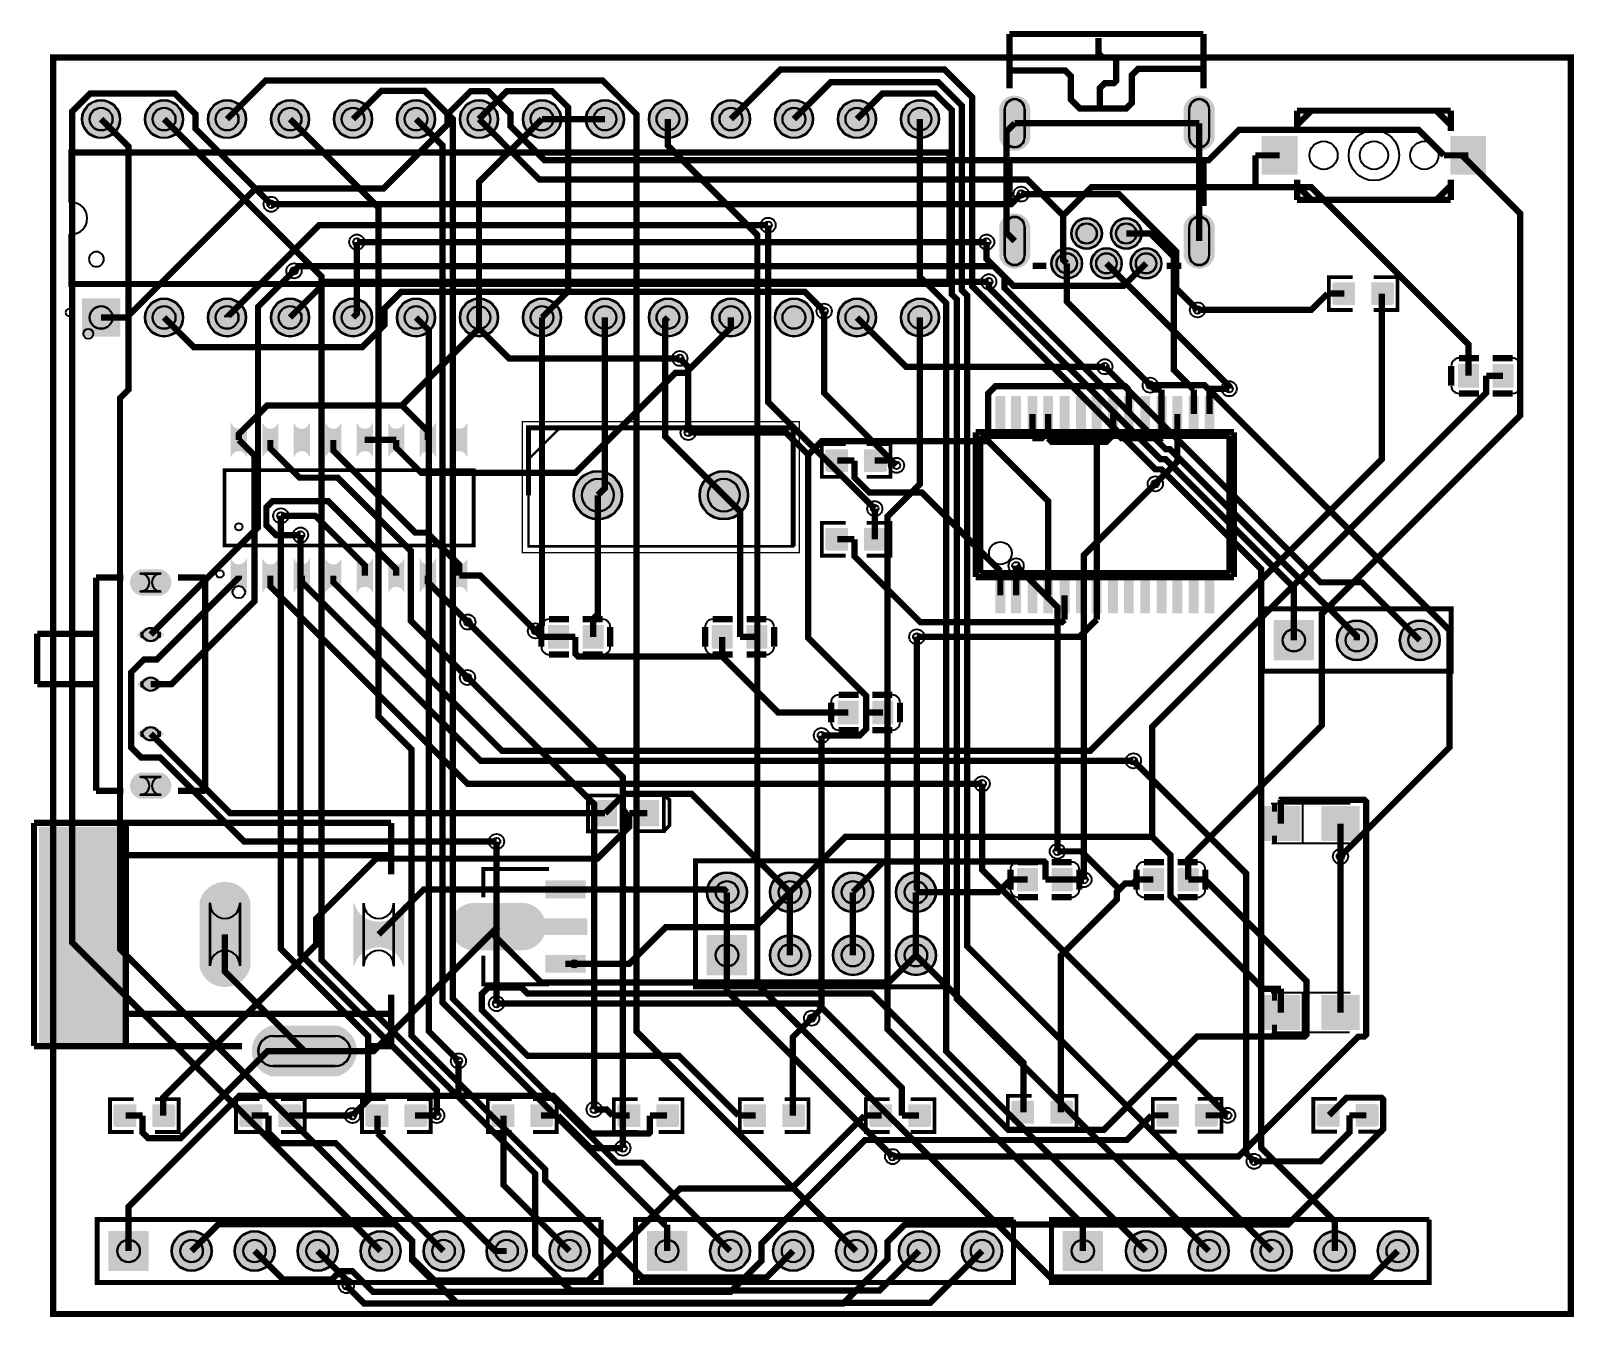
# Model space of a CAD drawing. Header units: millimetres. Extents: x 2 to 64.3, y 6.6 to 58.5.
import ezdxf

# ---------------------------------------------------------------- set-up
doc = ezdxf.new("R2010")
doc.units = ezdxf.units.MM
for name, color, linetype, true_color in [('BoardOutLine', 7, 'Continuous', 0xff00ff), ('BottomLayer', 7, 'Continuous', 0x0000ff), ('BottomSolderMaskLayer', 7, 'Continuous', 0xaa00ff), ('Document', 7, 'Continuous', 0xffffff), ('Hole', 7, 'Continuous', 0x222222), ('Multi-Layer', 7, 'Continuous', 0xc0c0c0), ('TopLayer', 7, 'Continuous', 0xff0000), ('TopPasteMaskLayer', 7, 'Continuous', 0x808080), ('TopSilkLayer', 7, 'Continuous', 0xffcc00), ('TopSolderMaskLayer', 7, 'Continuous', 0x800080)]:
    doc.layers.add(name, color=color, linetype=linetype, true_color=true_color)

msp = doc.modelspace()

# ---------------------------------------------------------------- hatches: boundary and pattern name
at = {"layer": 'BottomSolderMaskLayer'}
for points in [[(4.084, 54.917, 1), (5.634, 54.917, 1)], [(6.624, 54.917, 1), (8.174, 54.917, 1)], [(9.164, 54.917, 1), (10.714, 54.917, 1)], [(11.704, 54.917, 1), (13.254, 54.917, 1)], [(14.244, 54.917, 1), (15.794, 54.917, 1)], [(16.784, 54.917, 1), (18.334, 54.917, 1)], [(19.324, 54.917, 1), (20.874, 54.917, 1)], [(21.864, 54.917, 1), (23.414, 54.917, 1)], [(24.404, 54.917, 1), (25.954, 54.917, 1)], [(26.944, 54.917, 1), (28.494, 54.917, 1)], [(29.484, 54.917, 1), (31.034, 54.917, 1)], [(32.024, 54.917, 1), (33.574, 54.917, 1)], [(34.564, 54.917, 1), (36.114, 54.917, 1)], [(37.104, 54.917, 1), (38.654, 54.917, 1)], [(42.327, 54.127, -0.785398), (41.076, 54.127), (41.076, 55.378, -0.785398), (42.327, 55.378)], [(49.767, 54.127, -0.785398), (48.516, 54.127), (48.516, 55.378, -0.785398), (49.767, 55.378)], [(42.327, 49.377, -0.785398), (41.076, 49.377), (41.076, 50.628, -0.785398), (42.327, 50.628)], [(49.767, 49.377, -0.785398), (48.516, 49.377), (48.516, 50.628, -0.785398), (49.767, 50.628)], [(43.977, 50.304, 1), (45.227, 50.304, 1)], [(45.577, 50.304, 1), (46.827, 50.304, 1)], [(43.176, 49.1, 1), (44.427, 49.1, 1)], [(44.776, 49.1, 1), (46.027, 49.1, 1)], [(46.376, 49.1, 1), (47.627, 49.1, 1)], [(4.084, 47.692), (5.634, 47.692), (5.634, 46.141), (4.084, 46.141)], [(6.624, 46.917, 1), (8.174, 46.917, 1)], [(9.164, 46.917, 1), (10.714, 46.917, 1)], [(11.704, 46.917, 1), (13.254, 46.917, 1)], [(14.244, 46.917, 1), (15.794, 46.917, 1)], [(16.784, 46.917, 1), (18.334, 46.917, 1)], [(19.324, 46.917, 1), (20.874, 46.917, 1)], [(21.864, 46.917, 1), (23.414, 46.917, 1)], [(24.404, 46.917, 1), (25.954, 46.917, 1)], [(26.944, 46.917, 1), (28.494, 46.917, 1)], [(29.484, 46.917, 1), (31.034, 46.917, 1)], [(32.024, 46.917, 1), (33.574, 46.917, 1)], [(34.564, 46.917, 1), (36.114, 46.917, 1)], [(37.104, 46.917, 1), (38.654, 46.917, 1)], [(23.907, 39.751, 1), (25.877, 39.751, 1)], [(28.987, 39.751, 1), (30.957, 39.751, 1)], [(7.278, 36.756, -0.785398), (7.278, 35.705), (6.438, 35.705, -0.785398), (6.438, 36.756)], [(7.383, 34.234, -0.785398), (6.333, 34.234), (6.333, 34.026, -0.785398), (7.383, 34.026)], [(52.146, 34.712), (53.772, 34.712), (53.772, 33.086), (52.146, 33.086)], [(54.686, 33.899, 1), (56.312, 33.899, 1)], [(57.226, 33.899, 1), (58.852, 33.899, 1)], [(7.383, 32.235, -0.785398), (6.333, 32.235), (6.333, 32.027, -0.785398), (7.383, 32.027)], [(7.383, 30.236, -0.785398), (6.333, 30.236), (6.333, 30.028, -0.785398), (7.383, 30.028)], [(7.278, 28.557, -0.785398), (7.278, 27.506), (6.438, 27.506, -0.785398), (6.438, 28.557)], [(29.286, 23.739, 1), (30.912, 23.739, 1)], [(31.826, 23.739, 1), (33.452, 23.739, 1)], [(34.366, 23.739, 1), (35.992, 23.739, 1)], [(36.906, 23.739, 1), (38.532, 23.739, 1)], [(10.88, 20.721, -0.785398), (8.829, 20.721), (8.829, 23.35, -0.785398), (10.88, 23.35)], [(17.079, 23.349, -0.785398), (15.028, 23.349), (15.028, 20.721, -0.785398), (17.079, 20.721)], [(29.286, 22.012), (30.912, 22.012), (30.912, 20.386), (29.286, 20.386)], [(31.826, 21.199, 1), (33.452, 21.199, 1)], [(34.366, 21.199, 1), (35.992, 21.199, 1)], [(36.906, 21.199, 1), (38.532, 21.199, 1)], [(11.74, 16.31, -0.785398), (11.74, 18.36), (14.368, 18.36, -0.785398), (14.368, 16.31)], [(5.156, 10.084), (6.782, 10.084), (6.782, 8.458), (5.156, 8.458)], [(7.696, 9.271, 1), (9.322, 9.271, 1)], [(10.236, 9.271, 1), (11.862, 9.271, 1)], [(12.776, 9.271, 1), (14.402, 9.271, 1)], [(15.316, 9.271, 1), (16.942, 9.271, 1)], [(17.856, 9.271, 1), (19.482, 9.271, 1)], [(20.396, 9.271, 1), (22.022, 9.271, 1)], [(22.936, 9.271, 1), (24.562, 9.271, 1)], [(26.873, 10.084), (28.499, 10.084), (28.499, 8.458), (26.873, 8.458)], [(29.413, 9.271, 1), (31.039, 9.271, 1)], [(31.953, 9.271, 1), (33.579, 9.271, 1)], [(34.493, 9.271, 1), (36.119, 9.271, 1)], [(37.033, 9.271, 1), (38.659, 9.271, 1)], [(39.573, 9.271, 1), (41.199, 9.271, 1)], [(43.637, 10.084), (45.263, 10.084), (45.263, 8.458), (43.637, 8.458)], [(46.177, 9.271, 1), (47.803, 9.271, 1)], [(48.717, 9.271, 1), (50.343, 9.271, 1)], [(51.257, 9.271, 1), (52.883, 9.271, 1)], [(53.797, 9.271, 1), (55.423, 9.271, 1)], [(56.337, 9.271, 1), (57.963, 9.271, 1)]]:
    msp.add_hatch(color=256, dxfattribs=at).paths.add_polyline_path(points)
at = {"layer": 'Document'}
for points in [[(52.076, 27.32), (52.279, 27.32), (52.279, 26.99), (52.076, 26.99)], [(52.558, 27.231), (52.762, 27.231), (52.762, 25.834), (52.558, 25.834)], [(2.354, 26.385), (5.754, 26.385), (5.754, 17.585), (2.354, 17.585)], [(53.029, 26.638), (53.029, 26.428), (52.189, 26.428), (52.189, 26.638)], [(55.14, 26.638), (55.14, 26.428), (54.3, 26.428), (54.3, 26.638)], [(52.276, 25.695), (52.073, 25.695), (52.073, 26.025), (52.276, 26.025)], [(52.076, 19.7), (52.279, 19.7), (52.279, 19.37), (52.076, 19.37)], [(52.558, 19.611), (52.762, 19.611), (52.762, 18.214), (52.558, 18.214)], [(53.029, 19.018), (53.029, 18.808), (52.189, 18.808), (52.189, 19.018)], [(55.14, 19.018), (55.14, 18.808), (54.3, 18.808), (54.3, 19.018)], [(52.276, 18.075), (52.073, 18.075), (52.073, 18.405), (52.276, 18.405)]]:
    msp.add_hatch(color=256, dxfattribs=at).paths.add_polyline_path(points)
at = {"layer": 'Multi-Layer'}
for points in [[(4.109, 54.917, 1), (5.609, 54.917, 1)], [(6.649, 54.917, 1), (8.149, 54.917, 1)], [(9.189, 54.917, 1), (10.689, 54.917, 1)], [(11.729, 54.917, 1), (13.229, 54.917, 1)], [(14.269, 54.917, 1), (15.769, 54.917, 1)], [(16.809, 54.917, 1), (18.309, 54.917, 1)], [(19.349, 54.917, 1), (20.849, 54.917, 1)], [(21.889, 54.917, 1), (23.389, 54.917, 1)], [(24.429, 54.917, 1), (25.929, 54.917, 1)], [(26.969, 54.917, 1), (28.469, 54.917, 1)], [(29.509, 54.917, 1), (31.009, 54.917, 1)], [(32.049, 54.917, 1), (33.549, 54.917, 1)], [(34.589, 54.917, 1), (36.089, 54.917, 1)], [(37.129, 54.917, 1), (38.629, 54.917, 1)], [(42.302, 54.152, -0.785398), (41.102, 54.152), (41.102, 55.352, -0.785398), (42.302, 55.352)], [(49.742, 54.152, -0.785398), (48.542, 54.152), (48.542, 55.352, -0.785398), (49.742, 55.352)], [(42.302, 49.402, -0.785398), (41.102, 49.402), (41.102, 50.602, -0.785398), (42.302, 50.602)], [(49.742, 49.402, -0.785398), (48.542, 49.402), (48.542, 50.602, -0.785398), (49.742, 50.602)], [(44.002, 50.304, 1), (45.202, 50.304, 1)], [(45.602, 50.304, 1), (46.802, 50.304, 1)], [(43.202, 49.1, 1), (44.402, 49.1, 1)], [(44.802, 49.1, 1), (46.002, 49.1, 1)], [(46.402, 49.1, 1), (47.602, 49.1, 1)], [(4.109, 47.667), (5.609, 47.667), (5.609, 46.167), (4.109, 46.167)], [(6.649, 46.917, 1), (8.149, 46.917, 1)], [(9.189, 46.917, 1), (10.689, 46.917, 1)], [(11.729, 46.917, 1), (13.229, 46.917, 1)], [(14.269, 46.917, 1), (15.769, 46.917, 1)], [(16.809, 46.917, 1), (18.309, 46.917, 1)], [(19.349, 46.917, 1), (20.849, 46.917, 1)], [(21.889, 46.917, 1), (23.389, 46.917, 1)], [(24.429, 46.917, 1), (25.929, 46.917, 1)], [(26.969, 46.917, 1), (28.469, 46.917, 1)], [(29.509, 46.917, 1), (31.009, 46.917, 1)], [(32.049, 46.917, 1), (33.549, 46.917, 1)], [(34.589, 46.917, 1), (36.089, 46.917, 1)], [(37.129, 46.917, 1), (38.629, 46.917, 1)], [(23.932, 39.751, 1), (25.852, 39.751, 1)], [(29.012, 39.751, 1), (30.932, 39.751, 1)], [(7.258, 36.731, -0.785398), (7.258, 35.731), (6.458, 35.731, -0.785398), (6.458, 36.731)], [(7.358, 34.23, -0.785398), (6.358, 34.23), (6.358, 34.03, -0.785398), (7.358, 34.03)], [(52.172, 34.686), (53.747, 34.686), (53.747, 33.111), (52.172, 33.111)], [(54.712, 33.899, 1), (56.287, 33.899, 1)], [(57.252, 33.899, 1), (58.827, 33.899, 1)], [(7.358, 32.231, -0.785398), (6.358, 32.231), (6.358, 32.031, -0.785398), (7.358, 32.031)], [(7.358, 30.232, -0.785398), (6.358, 30.232), (6.358, 30.032, -0.785398), (7.358, 30.032)], [(7.258, 28.532, -0.785398), (7.258, 27.532), (6.458, 27.532, -0.785398), (6.458, 28.532)], [(29.312, 23.739, 1), (30.886, 23.739, 1)], [(31.852, 23.739, 1), (33.426, 23.739, 1)], [(34.392, 23.739, 1), (35.966, 23.739, 1)], [(36.932, 23.739, 1), (38.506, 23.739, 1)], [(10.854, 20.735, -0.785398), (8.854, 20.735), (8.854, 23.335, -0.785398), (10.854, 23.335)], [(17.054, 23.335, -0.785398), (15.054, 23.335), (15.054, 20.735, -0.785398), (17.054, 20.735)], [(29.312, 21.986), (30.886, 21.986), (30.886, 20.411), (29.312, 20.411)], [(31.852, 21.199, 1), (33.426, 21.199, 1)], [(34.392, 21.199, 1), (35.966, 21.199, 1)], [(36.932, 21.199, 1), (38.506, 21.199, 1)], [(11.754, 16.335, -0.785398), (11.754, 18.335), (14.354, 18.335, -0.785398), (14.354, 16.335)], [(5.182, 10.058), (6.756, 10.058), (6.756, 8.484), (5.182, 8.484)], [(7.722, 9.271, 1), (9.296, 9.271, 1)], [(10.262, 9.271, 1), (11.836, 9.271, 1)], [(12.802, 9.271, 1), (14.376, 9.271, 1)], [(15.342, 9.271, 1), (16.916, 9.271, 1)], [(17.882, 9.271, 1), (19.456, 9.271, 1)], [(20.422, 9.271, 1), (21.996, 9.271, 1)], [(22.962, 9.271, 1), (24.536, 9.271, 1)], [(26.899, 10.058), (28.473, 10.058), (28.473, 8.484), (26.899, 8.484)], [(29.439, 9.271, 1), (31.013, 9.271, 1)], [(31.979, 9.271, 1), (33.553, 9.271, 1)], [(34.519, 9.271, 1), (36.093, 9.271, 1)], [(37.059, 9.271, 1), (38.633, 9.271, 1)], [(39.599, 9.271, 1), (41.173, 9.271, 1)], [(43.663, 10.058), (45.237, 10.058), (45.237, 8.484), (43.663, 8.484)], [(46.203, 9.271, 1), (47.777, 9.271, 1)], [(48.743, 9.271, 1), (50.318, 9.271, 1)], [(51.283, 9.271, 1), (52.858, 9.271, 1)], [(53.823, 9.271, 1), (55.398, 9.271, 1)], [(56.363, 9.271, 1), (57.938, 9.271, 1)]]:
    msp.add_hatch(color=256, dxfattribs=at).paths.add_polyline_path(points)
at = {"layer": 'TopLayer'}
for points in [[(51.689, 52.707), (51.689, 54.207), (53.089, 54.207), (53.089, 52.707)], [(59.289, 52.707), (59.289, 54.207), (60.689, 54.207), (60.689, 52.707)], [(55.403, 47.447), (55.403, 48.311), (54.597, 48.311), (54.597, 47.447)], [(56.103, 47.447), (56.103, 48.311), (56.909, 48.311), (56.909, 47.447)], [(59.599, 45.017), (60.399, 45.017), (60.399, 44.117), (59.599, 44.117)], [(60.999, 45.017), (61.799, 45.017), (61.799, 44.117), (60.999, 44.117)], [(40.949, 43.726), (41.297, 43.726), (41.297, 42.329), (40.949, 42.329)], [(41.584, 43.726), (41.932, 43.726), (41.932, 42.329), (41.584, 42.329)], [(42.244, 43.726), (42.592, 43.726), (42.592, 42.329), (42.244, 42.329)], [(42.879, 43.726), (43.227, 43.726), (43.227, 42.329), (42.879, 42.329)], [(43.539, 43.726), (43.887, 43.726), (43.887, 42.329), (43.539, 42.329)], [(44.2, 43.726), (44.548, 43.726), (44.548, 42.329), (44.2, 42.329)], [(44.835, 43.726), (45.183, 43.726), (45.183, 42.329), (44.835, 42.329)], [(45.495, 43.726), (45.843, 43.726), (45.843, 42.329), (45.495, 42.329)], [(46.13, 43.726), (46.478, 43.726), (46.478, 42.329), (46.13, 42.329)], [(46.791, 43.726), (47.139, 43.726), (47.139, 42.329), (46.791, 42.329)], [(47.451, 43.726), (47.799, 43.726), (47.799, 42.329), (47.451, 42.329)], [(48.086, 43.726), (48.434, 43.726), (48.434, 42.329), (48.086, 42.329)], [(48.746, 43.726), (49.094, 43.726), (49.094, 42.329), (48.746, 42.329)], [(49.381, 43.726), (49.729, 43.726), (49.729, 42.329), (49.381, 42.329)], [(10.715, 42.663, -0.785398), (10.113, 42.663), (10.113, 41.294, -0.785398), (10.715, 41.294)], [(11.985, 42.663, -0.785398), (11.383, 42.663), (11.383, 41.294, -0.785398), (11.985, 41.294)], [(13.255, 42.663, -0.785398), (12.653, 42.663), (12.653, 41.294, -0.785398), (13.255, 41.294)], [(14.525, 42.663, -0.785398), (13.923, 42.663), (13.923, 41.294, -0.785398), (14.525, 41.294)], [(15.795, 42.663, -0.785398), (15.193, 42.663), (15.193, 41.294, -0.785398), (15.795, 41.294)], [(17.065, 42.663, -0.785398), (16.463, 42.663), (16.463, 41.294, -0.785398), (17.065, 41.294)], [(18.335, 42.663, -0.785398), (17.733, 42.663), (17.733, 41.294, -0.785398), (18.335, 41.294)], [(19.605, 42.663, -0.785398), (19.003, 42.663), (19.003, 41.294, -0.785398), (19.605, 41.294)], [(34.956, 40.716), (34.956, 41.58), (34.15, 41.58), (34.15, 40.716)], [(35.656, 40.716), (35.656, 41.58), (36.462, 41.58), (36.462, 40.716)], [(34.956, 37.541), (34.956, 38.405), (34.15, 38.405), (34.15, 37.541)], [(35.656, 37.541), (35.656, 38.405), (36.462, 38.405), (36.462, 37.541)], [(10.715, 37.192, -0.785398), (10.113, 37.192), (10.113, 35.823, -0.785398), (10.715, 35.823)], [(11.985, 37.192, -0.785398), (11.383, 37.192), (11.383, 35.823, -0.785398), (11.985, 35.823)], [(13.255, 37.192, -0.785398), (12.653, 37.192), (12.653, 35.823, -0.785398), (13.255, 35.823)], [(14.525, 37.192, -0.785398), (13.923, 37.192), (13.923, 35.823, -0.785398), (14.525, 35.823)], [(15.795, 37.192, -0.785398), (15.193, 37.192), (15.193, 35.823, -0.785398), (15.795, 35.823)], [(17.065, 37.192, -0.785398), (16.463, 37.192), (16.463, 35.823, -0.785398), (17.065, 35.823)], [(18.335, 37.192, -0.785398), (17.733, 37.192), (17.733, 35.823, -0.785398), (18.335, 35.823)], [(19.605, 37.192, -0.785398), (19.003, 37.192), (19.003, 35.823, -0.785398), (19.605, 35.823)], [(40.949, 36.411), (41.297, 36.411), (41.297, 35.014), (40.949, 35.014)], [(41.584, 36.411), (41.932, 36.411), (41.932, 35.014), (41.584, 35.014)], [(42.244, 36.411), (42.592, 36.411), (42.592, 35.014), (42.244, 35.014)], [(42.879, 36.411), (43.227, 36.411), (43.227, 35.014), (42.879, 35.014)], [(43.539, 36.411), (43.887, 36.411), (43.887, 35.014), (43.539, 35.014)], [(44.2, 36.411), (44.548, 36.411), (44.548, 35.014), (44.2, 35.014)], [(44.835, 36.411), (45.183, 36.411), (45.183, 35.014), (44.835, 35.014)], [(45.495, 36.411), (45.843, 36.411), (45.843, 35.014), (45.495, 35.014)], [(46.13, 36.411), (46.478, 36.411), (46.478, 35.014), (46.13, 35.014)], [(46.791, 36.411), (47.139, 36.411), (47.139, 35.014), (46.791, 35.014)], [(47.451, 36.411), (47.799, 36.411), (47.799, 35.014), (47.451, 35.014)], [(48.086, 36.411), (48.434, 36.411), (48.434, 35.014), (48.086, 35.014)], [(48.746, 36.411), (49.094, 36.411), (49.094, 35.014), (48.746, 35.014)], [(49.381, 36.411), (49.729, 36.411), (49.729, 35.014), (49.381, 35.014)], [(22.903, 34.486), (23.703, 34.486), (23.703, 33.586), (22.903, 33.586)], [(24.303, 34.486), (25.103, 34.486), (25.103, 33.586), (24.303, 33.586)], [(29.507, 34.486), (30.307, 34.486), (30.307, 33.586), (29.507, 33.586)], [(30.907, 34.486), (31.707, 34.486), (31.707, 33.586), (30.907, 33.586)], [(34.587, 31.438), (35.387, 31.438), (35.387, 30.538), (34.587, 30.538)], [(35.987, 31.438), (36.787, 31.438), (36.787, 30.538), (35.987, 30.538)], [(25.635, 27.424), (25.635, 26.424), (24.735, 26.424), (24.735, 27.424)], [(27.335, 27.424), (27.335, 26.424), (26.435, 26.424), (26.435, 27.424)], [(51.689, 27.187), (53.189, 27.187), (53.189, 25.828), (51.689, 25.828)], [(54.089, 27.187), (55.589, 27.187), (55.589, 25.828), (54.089, 25.828)], [(41.819, 24.697), (42.619, 24.697), (42.619, 23.797), (41.819, 23.797)], [(43.219, 24.697), (44.019, 24.697), (44.019, 23.797), (43.219, 23.797)], [(46.899, 24.697), (47.699, 24.697), (47.699, 23.797), (46.899, 23.797)], [(48.299, 24.697), (49.099, 24.697), (49.099, 23.797), (48.299, 23.797)], [(24.369, 23.516), (24.369, 24.188), (22.794, 24.188), (22.794, 23.516)], [(19.942, 23.302), (21.796, 23.302), (21.841, 23.301), (21.885, 23.298), (21.929, 23.292), (21.973, 23.285), (22.017, 23.276), (22.06, 23.264), (22.102, 23.251), (22.144, 23.236), (22.185, 23.218), (22.225, 23.199), (22.265, 23.178), (22.303, 23.155), (22.34, 23.131), (22.376, 23.104), (22.41, 23.076), (22.444, 23.047), (22.476, 23.016), (22.506, 22.983), (22.535, 22.949), (22.562, 22.914), (22.587, 22.877), (22.611, 22.84), (22.633, 22.801), (22.653, 22.761), (22.672, 22.682), (24.369, 22.682), (24.369, 22.022), (22.672, 22.022), (22.653, 21.942), (22.633, 21.903), (22.611, 21.864), (22.587, 21.826), (22.562, 21.79), (22.535, 21.755), (22.506, 21.721), (22.476, 21.688), (22.444, 21.657), (22.41, 21.627), (22.376, 21.599), (22.34, 21.573), (22.303, 21.548), (22.265, 21.525), (22.225, 21.504), (22.185, 21.485), (22.144, 21.468), (22.102, 21.453), (22.06, 21.439), (22.017, 21.428), (21.973, 21.418), (21.929, 21.411), (21.885, 21.406), (21.841, 21.403), (21.796, 21.402), (19.942, 21.402), (19.897, 21.403), (19.853, 21.406), (19.809, 21.411), (19.765, 21.418), (19.721, 21.428), (19.678, 21.439), (19.636, 21.453), (19.594, 21.468), (19.553, 21.485), (19.512, 21.504), (19.473, 21.525), (19.435, 21.548), (19.398, 21.573), (19.362, 21.599), (19.327, 21.627), (19.294, 21.657), (19.262, 21.688), (19.232, 21.721), (19.203, 21.755), (19.176, 21.79), (19.15, 21.826), (19.127, 21.864), (19.105, 21.903), (19.084, 21.942), (19.066, 21.983), (19.05, 22.025), (19.036, 22.067), (19.023, 22.11), (19.013, 22.153), (19.005, 22.197), (18.998, 22.241), (18.994, 22.285), (18.992, 22.33), (18.992, 22.374), (18.994, 22.419), (18.998, 22.463), (19.005, 22.507), (19.013, 22.551), (19.023, 22.594), (19.036, 22.637), (19.05, 22.679), (19.066, 22.72), (19.084, 22.761), (19.105, 22.801), (19.127, 22.84), (19.15, 22.877), (19.176, 22.914), (19.203, 22.949), (19.232, 22.983), (19.262, 23.016), (19.294, 23.047), (19.327, 23.076), (19.362, 23.104), (19.398, 23.131), (19.435, 23.155), (19.473, 23.178), (19.512, 23.199), (19.553, 23.218), (19.594, 23.236), (19.636, 23.251), (19.678, 23.264), (19.721, 23.276), (19.765, 23.285), (19.809, 23.292), (19.853, 23.298), (19.897, 23.301), (19.942, 23.302)], [(24.369, 20.516), (24.369, 21.188), (22.794, 21.188), (22.794, 20.516)], [(51.689, 19.567), (53.189, 19.567), (53.189, 18.208), (51.689, 18.208)], [(54.089, 19.567), (55.589, 19.567), (55.589, 18.208), (54.089, 18.208)], [(6.254, 14.3), (6.254, 15.164), (5.447, 15.164), (5.447, 14.3)], [(6.954, 14.3), (6.954, 15.164), (7.76, 15.164), (7.76, 14.3)], [(11.334, 14.3), (11.334, 15.164), (10.528, 15.164), (10.528, 14.3)], [(12.034, 14.3), (12.034, 15.164), (12.84, 15.164), (12.84, 14.3)], [(16.414, 14.3), (16.414, 15.164), (15.608, 15.164), (15.608, 14.3)], [(17.114, 14.3), (17.114, 15.164), (17.92, 15.164), (17.92, 14.3)], [(21.494, 14.3), (21.494, 15.164), (20.688, 15.164), (20.688, 14.3)], [(22.194, 14.3), (22.194, 15.164), (23.001, 15.164), (23.001, 14.3)], [(26.574, 14.3), (26.574, 15.164), (25.768, 15.164), (25.768, 14.3)], [(27.274, 14.3), (27.274, 15.164), (28.081, 15.164), (28.081, 14.3)], [(31.654, 14.3), (31.654, 15.164), (30.848, 15.164), (30.848, 14.3)], [(32.354, 14.3), (32.354, 15.164), (33.161, 15.164), (33.161, 14.3)], [(36.734, 14.3), (36.734, 15.164), (35.928, 15.164), (35.928, 14.3)], [(37.434, 14.3), (37.434, 15.164), (38.241, 15.164), (38.241, 14.3)], [(42.461, 14.437), (42.461, 15.301), (41.654, 15.301), (41.654, 14.437)], [(43.161, 14.437), (43.161, 15.301), (43.967, 15.301), (43.967, 14.437)], [(48.303, 14.31), (48.303, 15.174), (47.496, 15.174), (47.496, 14.31)], [(49.003, 14.31), (49.003, 15.174), (49.809, 15.174), (49.809, 14.31)], [(54.78, 14.31), (54.78, 15.174), (53.973, 15.174), (53.973, 14.31)], [(55.48, 14.31), (55.48, 15.174), (56.286, 15.174), (56.286, 14.31)]]:
    msp.add_hatch(color=256, dxfattribs=at).paths.add_polyline_path(points)
at = {"layer": 'TopPasteMaskLayer'}
for points in [[(51.689, 52.707), (51.689, 54.207), (53.089, 54.207), (53.089, 52.707)], [(59.289, 52.707), (59.289, 54.207), (60.689, 54.207), (60.689, 52.707)], [(54.558, 47.429), (55.358, 47.429), (55.408, 47.479), (55.408, 47.707), (55.038, 47.707), (55.038, 48.037), (55.408, 48.037), (55.408, 48.279), (55.358, 48.329), (54.558, 48.329), (54.508, 48.279), (54.508, 47.479)], [(56.948, 48.329), (56.148, 48.329), (56.098, 48.279), (56.098, 48.051), (56.468, 48.051), (56.468, 47.721), (56.098, 47.721), (56.098, 47.479), (56.148, 47.429), (56.948, 47.429), (56.998, 47.479), (56.998, 48.279)], [(59.599, 45.017), (60.399, 45.017), (60.399, 44.117), (59.599, 44.117)], [(60.999, 45.017), (61.799, 45.017), (61.799, 44.117), (60.999, 44.117)], [(40.949, 43.726), (41.297, 43.726), (41.297, 42.329), (40.949, 42.329)], [(41.584, 43.726), (41.932, 43.726), (41.932, 42.329), (41.584, 42.329)], [(42.244, 43.726), (42.592, 43.726), (42.592, 42.329), (42.244, 42.329)], [(42.879, 43.726), (43.227, 43.726), (43.227, 42.329), (42.879, 42.329)], [(43.539, 43.726), (43.887, 43.726), (43.887, 42.329), (43.539, 42.329)], [(44.2, 43.726), (44.548, 43.726), (44.548, 42.329), (44.2, 42.329)], [(44.835, 43.726), (45.183, 43.726), (45.183, 42.329), (44.835, 42.329)], [(45.495, 43.726), (45.843, 43.726), (45.843, 42.329), (45.495, 42.329)], [(46.13, 43.726), (46.478, 43.726), (46.478, 42.329), (46.13, 42.329)], [(46.791, 43.726), (47.139, 43.726), (47.139, 42.329), (46.791, 42.329)], [(47.451, 43.726), (47.799, 43.726), (47.799, 42.329), (47.451, 42.329)], [(48.086, 43.726), (48.434, 43.726), (48.434, 42.329), (48.086, 42.329)], [(48.746, 43.726), (49.094, 43.726), (49.094, 42.329), (48.746, 42.329)], [(49.381, 43.726), (49.729, 43.726), (49.729, 42.329), (49.381, 42.329)], [(10.715, 42.663, -0.785398), (10.113, 42.663), (10.113, 41.294, -0.785398), (10.715, 41.294)], [(11.985, 42.663, -0.785398), (11.383, 42.663), (11.383, 41.294, -0.785398), (11.985, 41.294)], [(13.255, 42.663, -0.785398), (12.653, 42.663), (12.653, 41.294, -0.785398), (13.255, 41.294)], [(14.525, 42.663, -0.785398), (13.923, 42.663), (13.923, 41.294, -0.785398), (14.525, 41.294)], [(15.795, 42.663, -0.785398), (15.193, 42.663), (15.193, 41.294, -0.785398), (15.795, 41.294)], [(17.065, 42.663, -0.785398), (16.463, 42.663), (16.463, 41.294, -0.785398), (17.065, 41.294)], [(18.335, 42.663, -0.785398), (17.733, 42.663), (17.733, 41.294, -0.785398), (18.335, 41.294)], [(19.605, 42.663, -0.785398), (19.003, 42.663), (19.003, 41.294, -0.785398), (19.605, 41.294)], [(34.111, 40.698), (34.911, 40.698), (34.961, 40.748), (34.961, 40.976), (34.591, 40.976), (34.591, 41.306), (34.961, 41.306), (34.961, 41.548), (34.911, 41.598), (34.111, 41.598), (34.061, 41.548), (34.061, 40.748)], [(36.501, 41.598), (35.701, 41.598), (35.651, 41.548), (35.651, 41.32), (36.021, 41.32), (36.021, 40.99), (35.651, 40.99), (35.651, 40.748), (35.701, 40.698), (36.501, 40.698), (36.551, 40.748), (36.551, 41.548)], [(34.111, 37.523), (34.911, 37.523), (34.961, 37.573), (34.961, 37.801), (34.591, 37.801), (34.591, 38.131), (34.961, 38.131), (34.961, 38.373), (34.911, 38.423), (34.111, 38.423), (34.061, 38.373), (34.061, 37.573)], [(36.501, 38.423), (35.701, 38.423), (35.651, 38.373), (35.651, 38.145), (36.021, 38.145), (36.021, 37.815), (35.651, 37.815), (35.651, 37.573), (35.701, 37.523), (36.501, 37.523), (36.551, 37.573), (36.551, 38.373)], [(10.715, 37.192, -0.785398), (10.113, 37.192), (10.113, 35.823, -0.785398), (10.715, 35.823)], [(11.985, 37.192, -0.785398), (11.383, 37.192), (11.383, 35.823, -0.785398), (11.985, 35.823)], [(13.255, 37.192, -0.785398), (12.653, 37.192), (12.653, 35.823, -0.785398), (13.255, 35.823)], [(14.525, 37.192, -0.785398), (13.923, 37.192), (13.923, 35.823, -0.785398), (14.525, 35.823)], [(15.795, 37.192, -0.785398), (15.193, 37.192), (15.193, 35.823, -0.785398), (15.795, 35.823)], [(17.065, 37.192, -0.785398), (16.463, 37.192), (16.463, 35.823, -0.785398), (17.065, 35.823)], [(18.335, 37.192, -0.785398), (17.733, 37.192), (17.733, 35.823, -0.785398), (18.335, 35.823)], [(19.605, 37.192, -0.785398), (19.003, 37.192), (19.003, 35.823, -0.785398), (19.605, 35.823)], [(40.949, 36.411), (41.297, 36.411), (41.297, 35.014), (40.949, 35.014)], [(41.584, 36.411), (41.932, 36.411), (41.932, 35.014), (41.584, 35.014)], [(42.244, 36.411), (42.592, 36.411), (42.592, 35.014), (42.244, 35.014)], [(42.879, 36.411), (43.227, 36.411), (43.227, 35.014), (42.879, 35.014)], [(43.539, 36.411), (43.887, 36.411), (43.887, 35.014), (43.539, 35.014)], [(44.2, 36.411), (44.548, 36.411), (44.548, 35.014), (44.2, 35.014)], [(44.835, 36.411), (45.183, 36.411), (45.183, 35.014), (44.835, 35.014)], [(45.495, 36.411), (45.843, 36.411), (45.843, 35.014), (45.495, 35.014)], [(46.13, 36.411), (46.478, 36.411), (46.478, 35.014), (46.13, 35.014)], [(46.791, 36.411), (47.139, 36.411), (47.139, 35.014), (46.791, 35.014)], [(47.451, 36.411), (47.799, 36.411), (47.799, 35.014), (47.451, 35.014)], [(48.086, 36.411), (48.434, 36.411), (48.434, 35.014), (48.086, 35.014)], [(48.746, 36.411), (49.094, 36.411), (49.094, 35.014), (48.746, 35.014)], [(49.381, 36.411), (49.729, 36.411), (49.729, 35.014), (49.381, 35.014)], [(22.903, 34.486), (23.703, 34.486), (23.703, 33.586), (22.903, 33.586)], [(24.303, 34.486), (25.103, 34.486), (25.103, 33.586), (24.303, 33.586)], [(29.507, 34.486), (30.307, 34.486), (30.307, 33.586), (29.507, 33.586)], [(30.907, 34.486), (31.707, 34.486), (31.707, 33.586), (30.907, 33.586)], [(34.587, 31.438), (35.387, 31.438), (35.387, 30.538), (34.587, 30.538)], [(35.987, 31.438), (36.787, 31.438), (36.787, 30.538), (35.987, 30.538)], [(25.635, 27.424), (25.635, 26.424), (24.735, 26.424), (24.735, 27.424)], [(27.335, 27.424), (27.335, 26.424), (26.435, 26.424), (26.435, 27.424)], [(51.689, 27.187), (53.189, 27.187), (53.189, 25.828), (51.689, 25.828)], [(54.089, 27.187), (55.589, 27.187), (55.589, 25.828), (54.089, 25.828)], [(41.819, 24.697), (42.619, 24.697), (42.619, 23.797), (41.819, 23.797)], [(43.219, 24.697), (44.019, 24.697), (44.019, 23.797), (43.219, 23.797)], [(46.899, 24.697), (47.699, 24.697), (47.699, 23.797), (46.899, 23.797)], [(48.299, 24.697), (49.099, 24.697), (49.099, 23.797), (48.299, 23.797)], [(24.369, 23.516), (24.369, 24.188), (22.794, 24.188), (22.794, 23.516)], [(19.942, 23.302), (21.796, 23.302), (21.841, 23.301), (21.885, 23.298), (21.929, 23.292), (21.973, 23.285), (22.017, 23.276), (22.06, 23.264), (22.102, 23.251), (22.144, 23.236), (22.185, 23.218), (22.225, 23.199), (22.265, 23.178), (22.303, 23.155), (22.34, 23.131), (22.376, 23.104), (22.41, 23.076), (22.444, 23.047), (22.476, 23.016), (22.506, 22.983), (22.535, 22.949), (22.562, 22.914), (22.587, 22.877), (22.611, 22.84), (22.633, 22.801), (22.653, 22.761), (22.672, 22.682), (24.369, 22.682), (24.369, 22.022), (22.672, 22.022), (22.653, 21.942), (22.633, 21.903), (22.611, 21.864), (22.587, 21.826), (22.562, 21.79), (22.535, 21.755), (22.506, 21.721), (22.476, 21.688), (22.444, 21.657), (22.41, 21.627), (22.376, 21.599), (22.34, 21.573), (22.303, 21.548), (22.265, 21.525), (22.225, 21.504), (22.185, 21.485), (22.144, 21.468), (22.102, 21.453), (22.06, 21.439), (22.017, 21.428), (21.973, 21.418), (21.929, 21.411), (21.885, 21.406), (21.841, 21.403), (21.796, 21.402), (19.942, 21.402), (19.897, 21.403), (19.853, 21.406), (19.809, 21.411), (19.765, 21.418), (19.721, 21.428), (19.678, 21.439), (19.636, 21.453), (19.594, 21.468), (19.553, 21.485), (19.512, 21.504), (19.473, 21.525), (19.435, 21.548), (19.398, 21.573), (19.362, 21.599), (19.327, 21.627), (19.294, 21.657), (19.262, 21.688), (19.232, 21.721), (19.203, 21.755), (19.176, 21.79), (19.15, 21.826), (19.127, 21.864), (19.105, 21.903), (19.084, 21.942), (19.066, 21.983), (19.05, 22.025), (19.036, 22.067), (19.023, 22.11), (19.013, 22.153), (19.005, 22.197), (18.998, 22.241), (18.994, 22.285), (18.992, 22.33), (18.992, 22.374), (18.994, 22.419), (18.998, 22.463), (19.005, 22.507), (19.013, 22.551), (19.023, 22.594), (19.036, 22.637), (19.05, 22.679), (19.066, 22.72), (19.084, 22.761), (19.105, 22.801), (19.127, 22.84), (19.15, 22.877), (19.176, 22.914), (19.203, 22.949), (19.232, 22.983), (19.262, 23.016), (19.294, 23.047), (19.327, 23.076), (19.362, 23.104), (19.398, 23.131), (19.435, 23.155), (19.473, 23.178), (19.512, 23.199), (19.553, 23.218), (19.594, 23.236), (19.636, 23.251), (19.678, 23.264), (19.721, 23.276), (19.765, 23.285), (19.809, 23.292), (19.853, 23.298), (19.897, 23.301), (19.942, 23.302)], [(24.369, 20.516), (24.369, 21.188), (22.794, 21.188), (22.794, 20.516)], [(51.689, 19.567), (53.189, 19.567), (53.189, 18.208), (51.689, 18.208)], [(54.089, 19.567), (55.589, 19.567), (55.589, 18.208), (54.089, 18.208)], [(5.409, 14.282), (6.209, 14.282), (6.259, 14.332), (6.259, 14.56), (5.889, 14.56), (5.889, 14.89), (6.259, 14.89), (6.259, 15.132), (6.209, 15.182), (5.409, 15.182), (5.359, 15.132), (5.359, 14.332)], [(7.799, 15.182), (6.999, 15.182), (6.949, 15.132), (6.949, 14.904), (7.319, 14.904), (7.319, 14.574), (6.949, 14.574), (6.949, 14.332), (6.999, 14.282), (7.799, 14.282), (7.849, 14.332), (7.849, 15.132)], [(10.489, 14.282), (11.289, 14.282), (11.339, 14.332), (11.339, 14.56), (10.969, 14.56), (10.969, 14.89), (11.339, 14.89), (11.339, 15.132), (11.289, 15.182), (10.489, 15.182), (10.439, 15.132), (10.439, 14.332)], [(12.879, 15.182), (12.079, 15.182), (12.029, 15.132), (12.029, 14.904), (12.399, 14.904), (12.399, 14.574), (12.029, 14.574), (12.029, 14.332), (12.079, 14.282), (12.879, 14.282), (12.929, 14.332), (12.929, 15.132)], [(15.569, 14.282), (16.369, 14.282), (16.419, 14.332), (16.419, 14.56), (16.049, 14.56), (16.049, 14.89), (16.419, 14.89), (16.419, 15.132), (16.369, 15.182), (15.569, 15.182), (15.519, 15.132), (15.519, 14.332)], [(17.959, 15.182), (17.159, 15.182), (17.109, 15.132), (17.109, 14.904), (17.479, 14.904), (17.479, 14.574), (17.109, 14.574), (17.109, 14.332), (17.159, 14.282), (17.959, 14.282), (18.009, 14.332), (18.009, 15.132)], [(20.649, 14.282), (21.449, 14.282), (21.499, 14.332), (21.499, 14.56), (21.129, 14.56), (21.129, 14.89), (21.499, 14.89), (21.499, 15.132), (21.449, 15.182), (20.649, 15.182), (20.599, 15.132), (20.599, 14.332)], [(23.039, 15.182), (22.239, 15.182), (22.189, 15.132), (22.189, 14.904), (22.559, 14.904), (22.559, 14.574), (22.189, 14.574), (22.189, 14.332), (22.239, 14.282), (23.039, 14.282), (23.089, 14.332), (23.089, 15.132)], [(25.729, 14.282), (26.529, 14.282), (26.579, 14.332), (26.579, 14.56), (26.209, 14.56), (26.209, 14.89), (26.579, 14.89), (26.579, 15.132), (26.529, 15.182), (25.729, 15.182), (25.679, 15.132), (25.679, 14.332)], [(28.119, 15.182), (27.319, 15.182), (27.269, 15.132), (27.269, 14.904), (27.639, 14.904), (27.639, 14.574), (27.269, 14.574), (27.269, 14.332), (27.319, 14.282), (28.119, 14.282), (28.169, 14.332), (28.169, 15.132)], [(30.809, 14.282), (31.609, 14.282), (31.659, 14.332), (31.659, 14.56), (31.289, 14.56), (31.289, 14.89), (31.659, 14.89), (31.659, 15.132), (31.609, 15.182), (30.809, 15.182), (30.759, 15.132), (30.759, 14.332)], [(33.199, 15.182), (32.399, 15.182), (32.349, 15.132), (32.349, 14.904), (32.719, 14.904), (32.719, 14.574), (32.349, 14.574), (32.349, 14.332), (32.399, 14.282), (33.199, 14.282), (33.249, 14.332), (33.249, 15.132)], [(35.889, 14.282), (36.689, 14.282), (36.739, 14.332), (36.739, 14.56), (36.369, 14.56), (36.369, 14.89), (36.739, 14.89), (36.739, 15.132), (36.689, 15.182), (35.889, 15.182), (35.839, 15.132), (35.839, 14.332)], [(38.279, 15.182), (37.479, 15.182), (37.429, 15.132), (37.429, 14.904), (37.799, 14.904), (37.799, 14.574), (37.429, 14.574), (37.429, 14.332), (37.479, 14.282), (38.279, 14.282), (38.329, 14.332), (38.329, 15.132)], [(41.616, 14.419), (42.416, 14.419), (42.466, 14.469), (42.466, 14.697), (42.096, 14.697), (42.096, 15.027), (42.466, 15.027), (42.466, 15.269), (42.416, 15.319), (41.616, 15.319), (41.566, 15.269), (41.566, 14.469)], [(44.006, 15.319), (43.206, 15.319), (43.156, 15.269), (43.156, 15.041), (43.526, 15.041), (43.526, 14.711), (43.156, 14.711), (43.156, 14.469), (43.206, 14.419), (44.006, 14.419), (44.056, 14.469), (44.056, 15.269)], [(47.458, 14.292), (48.258, 14.292), (48.308, 14.342), (48.308, 14.57), (47.938, 14.57), (47.938, 14.9), (48.308, 14.9), (48.308, 15.142), (48.258, 15.192), (47.458, 15.192), (47.408, 15.142), (47.408, 14.342)], [(49.848, 15.192), (49.048, 15.192), (48.998, 15.142), (48.998, 14.914), (49.368, 14.914), (49.368, 14.584), (48.998, 14.584), (48.998, 14.342), (49.048, 14.292), (49.848, 14.292), (49.898, 14.342), (49.898, 15.142)], [(53.935, 14.292), (54.735, 14.292), (54.785, 14.342), (54.785, 14.57), (54.415, 14.57), (54.415, 14.9), (54.785, 14.9), (54.785, 15.142), (54.735, 15.192), (53.935, 15.192), (53.885, 15.142), (53.885, 14.342)], [(56.325, 15.192), (55.525, 15.192), (55.475, 15.142), (55.475, 14.914), (55.845, 14.914), (55.845, 14.584), (55.475, 14.584), (55.475, 14.342), (55.525, 14.292), (56.325, 14.292), (56.375, 14.342), (56.375, 15.142)]]:
    msp.add_hatch(color=256, dxfattribs=at).paths.add_polyline_path(points)
at = {"layer": 'TopSilkLayer'}
msp.add_hatch(color=256, dxfattribs=at).paths.add_polyline_path([(25.925, 27.284), (25.915, 26.564), (26.175, 26.924)])
at = {"layer": 'TopSolderMaskLayer'}
for points in [[(4.084, 54.917, 1), (5.634, 54.917, 1)], [(6.624, 54.917, 1), (8.174, 54.917, 1)], [(9.164, 54.917, 1), (10.714, 54.917, 1)], [(11.704, 54.917, 1), (13.254, 54.917, 1)], [(14.244, 54.917, 1), (15.794, 54.917, 1)], [(16.784, 54.917, 1), (18.334, 54.917, 1)], [(19.324, 54.917, 1), (20.874, 54.917, 1)], [(21.864, 54.917, 1), (23.414, 54.917, 1)], [(24.404, 54.917, 1), (25.954, 54.917, 1)], [(26.944, 54.917, 1), (28.494, 54.917, 1)], [(29.484, 54.917, 1), (31.034, 54.917, 1)], [(32.024, 54.917, 1), (33.574, 54.917, 1)], [(34.564, 54.917, 1), (36.114, 54.917, 1)], [(37.104, 54.917, 1), (38.654, 54.917, 1)], [(42.327, 54.127, -0.785398), (41.076, 54.127), (41.076, 55.378, -0.785398), (42.327, 55.378)], [(49.767, 54.127, -0.785398), (48.516, 54.127), (48.516, 55.378, -0.785398), (49.767, 55.378)], [(51.665, 52.68), (51.665, 54.234), (53.113, 54.234), (53.113, 52.68)], [(59.265, 52.68), (59.265, 54.234), (60.713, 54.234), (60.713, 52.68)], [(42.327, 49.377, -0.785398), (41.076, 49.377), (41.076, 50.628, -0.785398), (42.327, 50.628)], [(49.767, 49.377, -0.785398), (48.516, 49.377), (48.516, 50.628, -0.785398), (49.767, 50.628)], [(43.977, 50.304, 1), (45.227, 50.304, 1)], [(45.577, 50.304, 1), (46.827, 50.304, 1)], [(43.176, 49.1, 1), (44.427, 49.1, 1)], [(44.776, 49.1, 1), (46.027, 49.1, 1)], [(46.376, 49.1, 1), (47.627, 49.1, 1)], [(55.428, 47.422), (55.428, 48.336), (54.571, 48.336), (54.571, 47.422)], [(56.078, 47.422), (56.078, 48.336), (56.935, 48.336), (56.935, 47.422)], [(4.084, 47.692), (5.634, 47.692), (5.634, 46.141), (4.084, 46.141)], [(6.624, 46.917, 1), (8.174, 46.917, 1)], [(9.164, 46.917, 1), (10.714, 46.917, 1)], [(11.704, 46.917, 1), (13.254, 46.917, 1)], [(14.244, 46.917, 1), (15.794, 46.917, 1)], [(16.784, 46.917, 1), (18.334, 46.917, 1)], [(19.324, 46.917, 1), (20.874, 46.917, 1)], [(21.864, 46.917, 1), (23.414, 46.917, 1)], [(24.404, 46.917, 1), (25.954, 46.917, 1)], [(26.944, 46.917, 1), (28.494, 46.917, 1)], [(29.484, 46.917, 1), (31.034, 46.917, 1)], [(32.024, 46.917, 1), (33.574, 46.917, 1)], [(34.564, 46.917, 1), (36.114, 46.917, 1)], [(37.104, 46.917, 1), (38.654, 46.917, 1)], [(59.574, 45.042), (60.424, 45.042), (60.424, 44.091), (59.574, 44.091)], [(60.974, 45.042), (61.824, 45.042), (61.824, 44.091), (60.974, 44.091)], [(40.923, 43.752), (41.322, 43.752), (41.322, 42.304), (40.923, 42.304)], [(41.558, 43.752), (41.957, 43.752), (41.957, 42.304), (41.558, 42.304)], [(42.219, 43.752), (42.617, 43.752), (42.617, 42.304), (42.219, 42.304)], [(42.854, 43.752), (43.252, 43.752), (43.252, 42.304), (42.854, 42.304)], [(43.514, 43.752), (43.913, 43.752), (43.913, 42.304), (43.514, 42.304)], [(44.174, 43.752), (44.573, 43.752), (44.573, 42.304), (44.174, 42.304)], [(44.809, 43.752), (45.208, 43.752), (45.208, 42.304), (44.809, 42.304)], [(45.47, 43.752), (45.869, 43.752), (45.869, 42.304), (45.47, 42.304)], [(46.105, 43.752), (46.504, 43.752), (46.504, 42.304), (46.105, 42.304)], [(46.765, 43.752), (47.164, 43.752), (47.164, 42.304), (46.765, 42.304)], [(47.426, 43.752), (47.824, 43.752), (47.824, 42.304), (47.426, 42.304)], [(48.061, 43.752), (48.459, 43.752), (48.459, 42.304), (48.061, 42.304)], [(48.721, 43.752), (49.12, 43.752), (49.12, 42.304), (48.721, 42.304)], [(49.356, 43.752), (49.755, 43.752), (49.755, 42.304), (49.356, 42.304)], [(10.74, 42.681, -0.785398), (10.088, 42.681), (10.088, 41.276, -0.785398), (10.74, 41.276)], [(12.01, 42.681, -0.785398), (11.358, 42.681), (11.358, 41.276, -0.785398), (12.01, 41.276)], [(13.28, 42.681, -0.785398), (12.628, 42.681), (12.628, 41.276, -0.785398), (13.28, 41.276)], [(14.55, 42.681, -0.785398), (13.898, 42.681), (13.898, 41.276, -0.785398), (14.55, 41.276)], [(15.82, 42.681, -0.785398), (15.168, 42.681), (15.168, 41.276, -0.785398), (15.82, 41.276)], [(17.09, 42.681, -0.785398), (16.438, 42.681), (16.438, 41.276, -0.785398), (17.09, 41.276)], [(18.36, 42.681, -0.785398), (17.708, 42.681), (17.708, 41.276, -0.785398), (18.36, 41.276)], [(19.63, 42.681, -0.785398), (18.978, 42.681), (18.978, 41.276, -0.785398), (19.63, 41.276)], [(34.981, 40.691), (34.981, 41.605), (34.124, 41.605), (34.124, 40.691)], [(35.631, 40.691), (35.631, 41.605), (36.488, 41.605), (36.488, 40.691)], [(23.907, 39.751, 1), (25.877, 39.751, 1)], [(28.987, 39.751, 1), (30.957, 39.751, 1)], [(34.981, 37.516), (34.981, 38.43), (34.124, 38.43), (34.124, 37.516)], [(35.631, 37.516), (35.631, 38.43), (36.488, 38.43), (36.488, 37.516)], [(7.278, 36.756, -0.785398), (7.278, 35.705), (6.438, 35.705, -0.785398), (6.438, 36.756)], [(10.74, 37.21, -0.785398), (10.088, 37.21), (10.088, 35.805, -0.785398), (10.74, 35.805)], [(12.01, 37.21, -0.785398), (11.358, 37.21), (11.358, 35.805, -0.785398), (12.01, 35.805)], [(13.28, 37.21, -0.785398), (12.628, 37.21), (12.628, 35.805, -0.785398), (13.28, 35.805)], [(14.55, 37.21, -0.785398), (13.898, 37.21), (13.898, 35.805, -0.785398), (14.55, 35.805)], [(15.82, 37.21, -0.785398), (15.168, 37.21), (15.168, 35.805, -0.785398), (15.82, 35.805)], [(17.09, 37.21, -0.785398), (16.438, 37.21), (16.438, 35.805, -0.785398), (17.09, 35.805)], [(18.36, 37.21, -0.785398), (17.708, 37.21), (17.708, 35.805, -0.785398), (18.36, 35.805)], [(19.63, 37.21, -0.785398), (18.978, 37.21), (18.978, 35.805, -0.785398), (19.63, 35.805)], [(40.923, 36.436), (41.322, 36.436), (41.322, 34.988), (40.923, 34.988)], [(41.558, 36.436), (41.957, 36.436), (41.957, 34.988), (41.558, 34.988)], [(42.219, 36.436), (42.617, 36.436), (42.617, 34.988), (42.219, 34.988)], [(42.854, 36.436), (43.252, 36.436), (43.252, 34.988), (42.854, 34.988)], [(43.514, 36.436), (43.913, 36.436), (43.913, 34.988), (43.514, 34.988)], [(44.174, 36.436), (44.573, 36.436), (44.573, 34.988), (44.174, 34.988)], [(44.809, 36.436), (45.208, 36.436), (45.208, 34.988), (44.809, 34.988)], [(45.47, 36.436), (45.869, 36.436), (45.869, 34.988), (45.47, 34.988)], [(46.105, 36.436), (46.504, 36.436), (46.504, 34.988), (46.105, 34.988)], [(46.765, 36.436), (47.164, 36.436), (47.164, 34.988), (46.765, 34.988)], [(47.426, 36.436), (47.824, 36.436), (47.824, 34.988), (47.426, 34.988)], [(48.061, 36.436), (48.459, 36.436), (48.459, 34.988), (48.061, 34.988)], [(48.721, 36.436), (49.12, 36.436), (49.12, 34.988), (48.721, 34.988)], [(49.356, 36.436), (49.755, 36.436), (49.755, 34.988), (49.356, 34.988)], [(7.383, 34.234, -0.785398), (6.333, 34.234), (6.333, 34.026, -0.785398), (7.383, 34.026)], [(22.878, 34.511), (23.728, 34.511), (23.728, 33.561), (22.878, 33.561)], [(24.278, 34.511), (25.128, 34.511), (25.128, 33.561), (24.278, 33.561)], [(29.482, 34.511), (30.332, 34.511), (30.332, 33.561), (29.482, 33.561)], [(30.882, 34.511), (31.732, 34.511), (31.732, 33.561), (30.882, 33.561)], [(52.146, 34.712), (53.772, 34.712), (53.772, 33.086), (52.146, 33.086)], [(54.686, 33.899, 1), (56.312, 33.899, 1)], [(57.226, 33.899, 1), (58.852, 33.899, 1)], [(7.383, 32.235, -0.785398), (6.333, 32.235), (6.333, 32.027, -0.785398), (7.383, 32.027)], [(34.562, 31.463), (35.412, 31.463), (35.412, 30.513), (34.562, 30.513)], [(35.962, 31.463), (36.812, 31.463), (36.812, 30.513), (35.962, 30.513)], [(7.383, 30.236, -0.785398), (6.333, 30.236), (6.333, 30.028, -0.785398), (7.383, 30.028)], [(7.278, 28.557, -0.785398), (7.278, 27.506), (6.438, 27.506, -0.785398), (6.438, 28.557)], [(25.658, 27.452), (25.658, 26.396), (24.712, 26.396), (24.712, 27.452)], [(27.358, 27.452), (27.358, 26.396), (26.412, 26.396), (26.412, 27.452)], [(51.664, 27.212), (53.215, 27.212), (53.215, 25.803), (51.664, 25.803)], [(54.064, 27.212), (55.614, 27.212), (55.614, 25.803), (54.064, 25.803)], [(29.286, 23.739, 1), (30.912, 23.739, 1)], [(31.826, 23.739, 1), (33.452, 23.739, 1)], [(34.366, 23.739, 1), (35.992, 23.739, 1)], [(36.906, 23.739, 1), (38.532, 23.739, 1)], [(41.794, 24.722), (42.644, 24.722), (42.644, 23.771), (41.794, 23.771)], [(43.194, 24.722), (44.044, 24.722), (44.044, 23.771), (43.194, 23.771)], [(46.874, 24.722), (47.724, 24.722), (47.724, 23.771), (46.874, 23.771)], [(48.274, 24.722), (49.124, 24.722), (49.124, 23.771), (48.274, 23.771)], [(10.88, 20.721, -0.785398), (8.829, 20.721), (8.829, 23.35, -0.785398), (10.88, 23.35)], [(24.394, 23.491), (24.394, 24.214), (22.768, 24.214), (22.768, 23.491)], [(17.079, 23.349, -0.785398), (15.028, 23.349), (15.028, 20.721, -0.785398), (17.079, 20.721)], [(19.917, 23.311), (21.82, 23.311), (21.866, 23.31), (21.912, 23.306), (21.957, 23.301), (22.002, 23.294), (22.047, 23.284), (22.091, 23.273), (22.135, 23.259), (22.178, 23.244), (22.22, 23.227), (22.261, 23.207), (22.301, 23.186), (22.341, 23.163), (22.379, 23.138), (22.415, 23.111), (22.451, 23.083), (22.485, 23.053), (22.518, 23.022), (22.549, 22.989), (22.579, 22.955), (22.606, 22.919), (22.633, 22.882), (22.657, 22.844), (22.68, 22.805), (22.7, 22.765), (22.719, 22.685), (24.461, 22.685), (24.461, 22.019), (22.719, 22.019), (22.7, 21.939), (22.68, 21.899), (22.657, 21.859), (22.633, 21.821), (22.606, 21.785), (22.579, 21.749), (22.549, 21.715), (22.518, 21.682), (22.485, 21.65), (22.451, 21.621), (22.415, 21.592), (22.379, 21.566), (22.341, 21.541), (22.301, 21.518), (22.261, 21.496), (22.22, 21.477), (22.178, 21.46), (22.135, 21.444), (22.091, 21.431), (22.047, 21.419), (22.002, 21.41), (21.957, 21.402), (21.912, 21.397), (21.866, 21.394), (21.82, 21.393), (19.917, 21.393), (19.872, 21.394), (19.826, 21.397), (19.781, 21.402), (19.736, 21.41), (19.691, 21.419), (19.647, 21.431), (19.603, 21.444), (19.56, 21.46), (19.518, 21.477), (19.477, 21.496), (19.436, 21.518), (19.397, 21.541), (19.359, 21.566), (19.322, 21.592), (19.287, 21.621), (19.253, 21.65), (19.22, 21.682), (19.189, 21.715), (19.159, 21.749), (19.131, 21.785), (19.105, 21.821), (19.081, 21.859), (19.058, 21.899), (19.038, 21.939), (19.019, 21.98), (19.002, 22.022), (18.987, 22.064), (18.975, 22.107), (18.964, 22.151), (18.955, 22.195), (18.949, 22.24), (18.945, 22.284), (18.943, 22.329), (18.943, 22.374), (18.945, 22.419), (18.949, 22.464), (18.955, 22.508), (18.964, 22.553), (18.975, 22.596), (18.987, 22.64), (19.002, 22.682), (19.019, 22.724), (19.038, 22.765), (19.058, 22.805), (19.081, 22.844), (19.105, 22.882), (19.131, 22.919), (19.159, 22.955), (19.189, 22.989), (19.22, 23.022), (19.253, 23.053), (19.287, 23.083), (19.322, 23.111), (19.359, 23.138), (19.397, 23.163), (19.436, 23.186), (19.477, 23.207), (19.518, 23.227), (19.56, 23.244), (19.603, 23.259), (19.647, 23.273), (19.691, 23.284), (19.736, 23.294), (19.781, 23.301), (19.826, 23.306), (19.872, 23.31), (19.917, 23.311)], [(29.286, 22.012), (30.912, 22.012), (30.912, 20.386), (29.286, 20.386)], [(31.826, 21.199, 1), (33.452, 21.199, 1)], [(34.366, 21.199, 1), (35.992, 21.199, 1)], [(36.906, 21.199, 1), (38.532, 21.199, 1)], [(24.394, 20.491), (24.394, 21.214), (22.768, 21.214), (22.768, 20.491)], [(51.664, 19.592), (53.215, 19.592), (53.215, 18.183), (51.664, 18.183)], [(54.064, 19.592), (55.614, 19.592), (55.614, 18.183), (54.064, 18.183)], [(11.74, 16.31, -0.785398), (11.74, 18.36), (14.368, 18.36, -0.785398), (14.368, 16.31)], [(6.279, 14.275), (6.279, 15.189), (5.422, 15.189), (5.422, 14.275)], [(6.929, 14.275), (6.929, 15.189), (7.786, 15.189), (7.786, 14.275)], [(11.359, 14.275), (11.359, 15.189), (10.502, 15.189), (10.502, 14.275)], [(12.009, 14.275), (12.009, 15.189), (12.866, 15.189), (12.866, 14.275)], [(16.439, 14.275), (16.439, 15.189), (15.582, 15.189), (15.582, 14.275)], [(17.089, 14.275), (17.089, 15.189), (17.946, 15.189), (17.946, 14.275)], [(21.519, 14.275), (21.519, 15.189), (20.662, 15.189), (20.662, 14.275)], [(22.169, 14.275), (22.169, 15.189), (23.026, 15.189), (23.026, 14.275)], [(26.599, 14.275), (26.599, 15.189), (25.742, 15.189), (25.742, 14.275)], [(27.249, 14.275), (27.249, 15.189), (28.106, 15.189), (28.106, 14.275)], [(31.679, 14.275), (31.679, 15.189), (30.822, 15.189), (30.822, 14.275)], [(32.329, 14.275), (32.329, 15.189), (33.186, 15.189), (33.186, 14.275)], [(36.759, 14.275), (36.759, 15.189), (35.902, 15.189), (35.902, 14.275)], [(37.409, 14.275), (37.409, 15.189), (38.266, 15.189), (38.266, 14.275)], [(42.486, 14.412), (42.486, 15.327), (41.629, 15.327), (41.629, 14.412)], [(43.136, 14.412), (43.136, 15.327), (43.993, 15.327), (43.993, 14.412)], [(48.328, 14.285), (48.328, 15.2), (47.471, 15.2), (47.471, 14.285)], [(48.977, 14.285), (48.977, 15.2), (49.835, 15.2), (49.835, 14.285)], [(54.805, 14.285), (54.805, 15.2), (53.948, 15.2), (53.948, 14.285)], [(55.455, 14.285), (55.455, 15.2), (56.312, 15.2), (56.312, 14.285)], [(5.156, 10.084), (6.782, 10.084), (6.782, 8.458), (5.156, 8.458)], [(7.696, 9.271, 1), (9.322, 9.271, 1)], [(10.236, 9.271, 1), (11.862, 9.271, 1)], [(12.776, 9.271, 1), (14.402, 9.271, 1)], [(15.316, 9.271, 1), (16.942, 9.271, 1)], [(17.856, 9.271, 1), (19.482, 9.271, 1)], [(20.396, 9.271, 1), (22.022, 9.271, 1)], [(22.936, 9.271, 1), (24.562, 9.271, 1)], [(26.873, 10.084), (28.499, 10.084), (28.499, 8.458), (26.873, 8.458)], [(29.413, 9.271, 1), (31.039, 9.271, 1)], [(31.953, 9.271, 1), (33.579, 9.271, 1)], [(34.493, 9.271, 1), (36.119, 9.271, 1)], [(37.033, 9.271, 1), (38.659, 9.271, 1)], [(39.573, 9.271, 1), (41.199, 9.271, 1)], [(43.637, 10.084), (45.263, 10.084), (45.263, 8.458), (43.637, 8.458)], [(46.177, 9.271, 1), (47.803, 9.271, 1)], [(48.717, 9.271, 1), (50.343, 9.271, 1)], [(51.257, 9.271, 1), (52.883, 9.271, 1)], [(53.797, 9.271, 1), (55.423, 9.271, 1)], [(56.337, 9.271, 1), (57.963, 9.271, 1)]]:
    msp.add_hatch(color=256, dxfattribs=at).paths.add_polyline_path(points)

# ---------------------------------------------------------------- linework, layer by layer
at = {"layer": 'BoardOutLine', "const_width": 0.254}
msp.add_lwpolyline([(2.921, 57.404), (64.135, 57.404), (64.135, 6.731), (2.921, 6.731), (2.921, 57.404)], close=True, dxfattribs=at)
at = {"layer": 'BottomLayer', "const_width": 0.254}
for points in [[(54.61, 9.271), (54.61, 10.463), (51.647, 13.426), (51.647, 36.761), (47.614, 40.794), (47.375, 40.794), (39.984, 48.185), (39.984, 55.805), (38.872, 56.917), (32.26, 56.917), (30.259, 54.917)], [(16.129, 9.271), (3.696, 21.704), (3.696, 55.225), (4.418, 55.948), (7.83, 55.948), (8.669, 55.109), (8.669, 54.53), (11.716, 51.483)], [(35.306, 9.271), (26.449, 18.128), (26.449, 55.111), (25.086, 56.474), (11.496, 56.474), (9.939, 54.917)], [(15.019, 54.917), (16.155, 56.053), (17.907, 56.053), (19.038, 54.922), (19.038, 19.454), (25.659, 12.833), (26.664, 12.833), (30.226, 9.271)], [(20.099, 54.917), (21.224, 56.042), (23.046, 56.042), (23.693, 55.394), (23.693, 47.971), (22.639, 46.917)], [(32.799, 54.917), (34.291, 56.409), (38.622, 56.409), (39.576, 55.455), (39.576, 48.016), (39.78, 47.813), (39.78, 21.561), (52.07, 9.271)], [(35.339, 54.917), (36.374, 55.952), (38.487, 55.952), (39.169, 55.271), (39.169, 47.847), (39.372, 47.644), (39.372, 19.429), (49.53, 9.271)], [(40.386, 9.271), (38.298, 7.183), (19.199, 7.183), (17.399, 8.983), (17.399, 9.669), (5.621, 21.447), (5.621, 43.664), (5.965, 44.009), (5.965, 53.811), (4.859, 54.917)], [(37.846, 9.271), (36.25, 7.675), (23.807, 7.675), (22.359, 9.123), (22.359, 12.395), (13.748, 21.005), (13.748, 48.568), (7.399, 54.917)], [(32.766, 9.271), (31.696, 8.201), (26.682, 8.201), (22.767, 12.116), (22.767, 12.564), (17.372, 17.958), (17.372, 29.5), (16.05, 30.822), (16.05, 51.346), (12.479, 54.917)], [(17.559, 54.917), (18.63, 53.846), (18.63, 19.286), (27.578, 10.338), (27.686, 10.338)], [(22.639, 54.917), (20.099, 52.377), (20.099, 46.917)], [(27.719, 54.917), (27.719, 53.844), (31.323, 50.24), (31.323, 20.023), (43.145, 8.201), (56.08, 8.201), (57.15, 9.271)], [(37.879, 54.917), (37.879, 48.56), (38.938, 47.501), (38.938, 17.323), (46.99, 9.271)], [(41.702, 54.752), (41.377, 54.427), (41.377, 50.327), (41.702, 50.002)], [(49.142, 50.002), (49.142, 54.752)], [(41.962, 51.894), (45.906, 51.894), (48.216, 49.584), (48.216, 48.082), (49.075, 47.223)], [(31.755, 50.636), (31.755, 43.512), (36.059, 39.208)], [(15.019, 46.917), (15.174, 47.072), (15.174, 49.96)], [(55.499, 33.899), (55.499, 34.062), (47.952, 41.61), (47.788, 41.61), (41.285, 48.113), (41.285, 48.559), (40.569, 49.275), (40.569, 49.96)], [(43.802, 49.1), (43.802, 47.558), (47.169, 44.19)], [(45.402, 49.1), (50.351, 44.152), (50.351, 44.045)], [(6.858, 34.13), (11.186, 38.458), (11.186, 47.345), (12.64, 48.799)], [(52.959, 33.899), (52.959, 36.026), (47.783, 41.202), (47.582, 41.202), (40.656, 48.128), (40.656, 48.36)], [(36.936, 40.954), (34.017, 43.873), (34.017, 47.172)], [(17.559, 46.917), (18.08, 46.396), (18.08, 18.126), (19.269, 16.937)], [(22.639, 46.917), (22.639, 34.54), (22.379, 34.28)], [(25.179, 46.917), (25.179, 40.038), (24.892, 39.751)], [(27.719, 46.917), (27.61, 46.808), (27.61, 42.113), (29.972, 39.751)], [(44.45, 10.338), (36.573, 18.215), (36.573, 38.893), (37.879, 40.199), (37.879, 46.917)], [(28.196, 45.266), (28.536, 44.926), (28.536, 42.278)], [(45.339, 44.932), (54.035, 36.237), (55.701, 36.237), (58.039, 33.899)], [(47.169, 44.19), (49.358, 44.19), (59.242, 34.306), (59.242, 29.587), (54.839, 25.185)], [(47.371, 40.209), (44.495, 37.333), (44.495, 24.247)], [(12.109, 38.919), (12.109, 21.459), (15.635, 17.933), (15.635, 15.371), (14.995, 14.732)], [(18.393, 14.732), (18.393, 15.753), (12.902, 21.244), (12.902, 38.143)], [(43.422, 25.388), (43.422, 35.239), (41.758, 36.904)], [(25.902, 13.419), (25.902, 28.38), (19.648, 34.634)], [(37.719, 23.739), (37.754, 23.773), (37.754, 34.039)], [(24.745, 14.979), (24.745, 27.287), (19.633, 32.399)], [(33.909, 30.059), (33.909, 19.056), (33.514, 18.66)], [(51.357, 12.887), (51.038, 13.207), (51.038, 24.49), (46.489, 29.038)], [(50.29, 14.742), (40.392, 24.64), (40.392, 28.114)], [(20.807, 25.785), (20.807, 19.246)], [(30.099, 23.739), (30.099, 21.199)], [(32.639, 23.739), (32.639, 21.199)], [(35.179, 23.739), (35.179, 21.199)], [(37.719, 23.739), (37.719, 21.199)], [(13.054, 17.335), (9.854, 20.535), (9.854, 22.035)], [(36.779, 13.077), (30.099, 19.758), (30.099, 21.199)], [(27.686, 9.271), (27.686, 10.338)], [(44.45, 9.271), (44.45, 10.338)], [(13.589, 9.271), (14.747, 8.113), (14.747, 7.875)]]:
    msp.add_lwpolyline(points, dxfattribs=at)
at = {"layer": 'BottomSolderMaskLayer'}
for points in [[(41.293, 55.325), (41.293, 54.179)], [(42.11, 55.325), (42.11, 54.179)], [(48.733, 55.325), (48.733, 54.179)], [(49.55, 55.325), (49.55, 54.179)], [(41.293, 50.575), (41.293, 49.429)], [(42.11, 50.575), (42.11, 49.429)], [(48.733, 50.575), (48.733, 49.429)], [(49.55, 50.575), (49.55, 49.429)], [(24.892, 40.408), (24.892, 40.408)], [(29.972, 40.408), (29.972, 40.408)], [(24.892, 39.094), (24.892, 39.094)], [(29.972, 39.094), (29.972, 39.094)], [(7.278, 36.599), (6.438, 36.599)], [(7.278, 35.863), (6.438, 35.863)], [(6.49, 34.235), (6.49, 34.026)], [(7.226, 34.235), (7.226, 34.026)], [(6.49, 32.235), (6.49, 32.026)], [(7.226, 32.235), (7.226, 32.026)], [(6.49, 30.235), (6.49, 30.027)], [(7.226, 30.235), (7.226, 30.027)], [(7.278, 28.399), (6.438, 28.399)], [(7.278, 27.663), (6.438, 27.663)], [(9.239, 20.771), (9.239, 23.299)], [(10.469, 20.771), (10.469, 23.299)], [(15.439, 23.299), (15.439, 20.771)], [(16.669, 23.299), (16.669, 20.771)], [(14.318, 17.941), (11.79, 17.941)], [(14.318, 16.728), (11.79, 16.728)]]:
    msp.add_lwpolyline(points, close=True, dxfattribs=at)
for centre, radius in [((4.859, 54.917), 0.775), ((7.399, 54.917), 0.775), ((9.939, 54.917), 0.775), ((12.479, 54.917), 0.775), ((15.019, 54.917), 0.775), ((17.559, 54.917), 0.775), ((20.099, 54.917), 0.775), ((22.639, 54.917), 0.775), ((25.179, 54.917), 0.775), ((27.719, 54.917), 0.775), ((30.259, 54.917), 0.775), ((32.799, 54.917), 0.775), ((35.339, 54.917), 0.775), ((37.879, 54.917), 0.775), ((4.859, 54.917), 0.465), ((7.399, 54.917), 0.465), ((9.939, 54.917), 0.465), ((12.479, 54.917), 0.465), ((15.019, 54.917), 0.465), ((17.559, 54.917), 0.465), ((20.099, 54.917), 0.465), ((22.639, 54.917), 0.465), ((25.179, 54.917), 0.465), ((27.719, 54.917), 0.465), ((30.259, 54.917), 0.465), ((32.799, 54.917), 0.465), ((35.339, 54.917), 0.465), ((37.879, 54.917), 0.465), ((44.602, 50.304), 0.625), ((44.602, 50.304), 0.417), ((46.202, 50.304), 0.625), ((46.202, 50.304), 0.417), ((43.802, 49.1), 0.625), ((43.802, 49.1), 0.417), ((45.402, 49.1), 0.625), ((45.402, 49.1), 0.417), ((47.002, 49.1), 0.625), ((47.002, 49.1), 0.417), ((4.859, 46.917), 0.465), ((7.399, 46.917), 0.775), ((7.399, 46.917), 0.465), ((9.939, 46.917), 0.775), ((9.939, 46.917), 0.465), ((12.479, 46.917), 0.775), ((12.479, 46.917), 0.465), ((15.019, 46.917), 0.775), ((15.019, 46.917), 0.465), ((17.559, 46.917), 0.775), ((17.559, 46.917), 0.465), ((20.099, 46.917), 0.775), ((20.099, 46.917), 0.465), ((22.639, 46.917), 0.775), ((22.639, 46.917), 0.465), ((25.179, 46.917), 0.775), ((25.179, 46.917), 0.465), ((27.719, 46.917), 0.775), ((27.719, 46.917), 0.465), ((30.259, 46.917), 0.775), ((30.259, 46.917), 0.465), ((32.799, 46.917), 0.775), ((32.799, 46.917), 0.465), ((35.339, 46.917), 0.775), ((35.339, 46.917), 0.465), ((37.879, 46.917), 0.775), ((37.879, 46.917), 0.465), ((24.892, 39.751), 0.985), ((29.972, 39.751), 0.985), ((52.959, 33.899), 0.459), ((55.499, 33.899), 0.813), ((55.499, 33.899), 0.459), ((58.039, 33.899), 0.813), ((58.039, 33.899), 0.472), ((30.099, 23.739), 0.813), ((32.639, 23.739), 0.813), ((35.179, 23.739), 0.813), ((37.719, 23.739), 0.813), ((30.099, 23.739), 0.459), ((32.639, 23.739), 0.459), ((35.179, 23.739), 0.459), ((37.719, 23.739), 0.459), ((32.639, 21.199), 0.813), ((35.179, 21.199), 0.813), ((37.719, 21.199), 0.813), ((30.099, 21.199), 0.459), ((32.639, 21.199), 0.459), ((35.179, 21.199), 0.459), ((37.719, 21.199), 0.459), ((8.509, 9.271), 0.813), ((11.049, 9.271), 0.813), ((13.589, 9.271), 0.813), ((16.129, 9.271), 0.813), ((18.669, 9.271), 0.813), ((21.209, 9.271), 0.813), ((23.749, 9.271), 0.813), ((30.226, 9.271), 0.813), ((32.766, 9.271), 0.813), ((35.306, 9.271), 0.813), ((37.846, 9.271), 0.813), ((40.386, 9.271), 0.813), ((46.99, 9.271), 0.813), ((49.53, 9.271), 0.813), ((52.07, 9.271), 0.813), ((54.61, 9.271), 0.813), ((57.15, 9.271), 0.813), ((5.969, 9.271), 0.459), ((8.509, 9.271), 0.459), ((11.049, 9.271), 0.459), ((13.589, 9.271), 0.459), ((16.129, 9.271), 0.459), ((18.669, 9.271), 0.459), ((21.209, 9.271), 0.459), ((23.749, 9.271), 0.459), ((27.686, 9.271), 0.459), ((30.226, 9.271), 0.459), ((32.766, 9.271), 0.459), ((35.306, 9.271), 0.459), ((37.846, 9.271), 0.459), ((40.386, 9.271), 0.459), ((44.45, 9.271), 0.459), ((46.99, 9.271), 0.459), ((49.53, 9.271), 0.459), ((52.07, 9.271), 0.459), ((54.61, 9.271), 0.459), ((57.15, 9.271), 0.459)]:
    msp.add_circle(centre, radius, dxfattribs=at)
for centre, radius, start, end in [((41.702, 55.325), 0.408, 360, 180), ((49.142, 55.325), 0.408, 360, 180), ((41.702, 54.179), 0.408, 180, 360), ((49.142, 54.179), 0.408, 180, 360), ((41.702, 50.575), 0.408, 360, 180), ((49.142, 50.575), 0.408, 360, 180), ((41.702, 49.429), 0.408, 180, 360), ((49.142, 49.429), 0.408, 180, 360), ((24.892, 39.751), 0.657, 90, 270), ((24.892, 39.751), 0.657, 270, 90), ((29.972, 39.751), 0.657, 90, 270), ((29.972, 39.751), 0.657, 270, 90), ((6.438, 36.231), 0.368, 270, 450), ((7.278, 36.231), 0.368, 450, 270), ((6.858, 34.026), 0.368, 0, 180), ((6.858, 34.235), 0.368, 180, 0), ((6.858, 32.026), 0.368, 0, 180), ((6.858, 32.235), 0.368, 180, 0), ((6.858, 30.027), 0.368, 0, 180), ((6.858, 30.235), 0.368, 180, 0), ((6.438, 28.031), 0.368, 270, 450), ((7.278, 28.031), 0.368, 450, 270), ((9.854, 23.299), 0.615, 180, 360), ((16.054, 23.299), 0.615, 180, 0), ((9.854, 20.771), 0.615, 360, 180), ((16.054, 20.771), 0.615, 0, 180), ((11.79, 17.335), 0.607, 90, 270), ((14.318, 17.335), 0.607, 270, 90)]:
    msp.add_arc(centre, radius, start, end, dxfattribs=at)
at = {"layer": 'Document'}
for points, const_width in [([(21.847, 42.716), (33.017, 42.716), (33.017, 37.436), (21.847, 37.436), (21.847, 42.716)], 0.05), ([(22.097, 42.466), (32.767, 42.466), (32.767, 37.686), (22.097, 37.686), (22.097, 42.466)], 0.1)]:
    msp.add_lwpolyline(points, close=True, dxfattribs=dict(at, const_width=const_width))
for points, const_width in [([(22.097, 41.196), (23.367, 42.466)], 0.1), ([(2.286, 34.163), (2.286, 32.131)], 0.254), ([(2.286, 34.163), (4.572, 34.163)], 0.254), ([(2.286, 32.131), (4.572, 32.131)], 0.254)]:
    msp.add_lwpolyline(points, dxfattribs=dict(at, const_width=const_width))
for centre, radius in [((4.343, 46.26), 0.2), ((10.414, 35.843), 0.25), ((23.94, 20.852), 0.15)]:
    msp.add_circle(centre, radius, dxfattribs=at)
at = {"layer": 'Hole'}
for centre in [(41.962, 51.894), (11.716, 51.483), (31.755, 50.636), (15.174, 49.96), (40.569, 49.96), (12.64, 48.799), (40.656, 48.36), (34.017, 47.172), (49.075, 47.223), (28.196, 45.266), (45.339, 44.932), (47.169, 44.19), (50.351, 44.045), (28.536, 42.278), (36.936, 40.954), (47.371, 40.209), (36.059, 39.208), (12.109, 38.919), (12.902, 38.143), (41.758, 36.904), (19.648, 34.634), (22.379, 34.28), (37.754, 34.039), (19.633, 32.399), (33.909, 30.059), (46.489, 29.038), (40.392, 28.114), (20.807, 25.785), (43.422, 25.388), (54.839, 25.185), (44.495, 24.247), (20.807, 19.246), (33.514, 18.66), (19.269, 16.937), (24.745, 14.979), (14.995, 14.732), (18.393, 14.732), (50.29, 14.742), (25.902, 13.419), (36.779, 13.077), (51.357, 12.887), (14.747, 7.875)]:
    msp.add_circle(centre, 0.152, dxfattribs=at)
at = {"layer": 'Multi-Layer'}
for points in [[(41.302, 55.302), (41.302, 54.202)], [(42.102, 55.302), (42.102, 54.202)], [(48.742, 55.302), (48.742, 54.202)], [(49.542, 55.302), (49.542, 54.202)], [(41.302, 50.552), (41.302, 49.452)], [(42.102, 50.552), (42.102, 49.452)], [(48.742, 50.552), (48.742, 49.452)], [(49.542, 50.552), (49.542, 49.452)], [(24.892, 40.391), (24.892, 40.391)], [(29.972, 40.391), (29.972, 40.391)], [(24.892, 39.111), (24.892, 39.111)], [(29.972, 39.111), (29.972, 39.111)], [(7.258, 36.581), (6.458, 36.581)], [(7.258, 35.881), (6.458, 35.881)], [(6.508, 34.231), (6.508, 34.031)], [(7.208, 34.231), (7.208, 34.031)], [(6.508, 32.231), (6.508, 32.031)], [(7.208, 32.231), (7.208, 32.031)], [(6.508, 30.231), (6.508, 30.031)], [(7.208, 30.231), (7.208, 30.031)], [(7.258, 28.381), (6.458, 28.381)], [(7.258, 27.681), (6.458, 27.681)], [(9.254, 20.785), (9.254, 23.285)], [(10.454, 20.785), (10.454, 23.285)], [(15.454, 23.285), (15.454, 20.785)], [(16.654, 23.285), (16.654, 20.785)], [(14.304, 17.935), (11.804, 17.935)], [(14.304, 16.735), (11.804, 16.735)]]:
    msp.add_lwpolyline(points, close=True, dxfattribs=at)
for centre, radius in [((4.859, 54.917), 0.75), ((7.399, 54.917), 0.75), ((9.939, 54.917), 0.75), ((12.479, 54.917), 0.75), ((15.019, 54.917), 0.75), ((17.559, 54.917), 0.75), ((20.099, 54.917), 0.75), ((22.639, 54.917), 0.75), ((25.179, 54.917), 0.75), ((27.719, 54.917), 0.75), ((30.259, 54.917), 0.75), ((32.799, 54.917), 0.75), ((35.339, 54.917), 0.75), ((37.879, 54.917), 0.75), ((4.859, 54.917), 0.45), ((7.399, 54.917), 0.45), ((9.939, 54.917), 0.45), ((12.479, 54.917), 0.45), ((15.019, 54.917), 0.45), ((17.559, 54.917), 0.45), ((20.099, 54.917), 0.45), ((22.639, 54.917), 0.45), ((25.179, 54.917), 0.45), ((27.719, 54.917), 0.45), ((30.259, 54.917), 0.45), ((32.799, 54.917), 0.45), ((35.339, 54.917), 0.45), ((37.879, 54.917), 0.45), ((11.716, 51.483), 0.305), ((41.962, 51.894), 0.305), ((31.755, 50.636), 0.305), ((44.602, 50.304), 0.6), ((44.602, 50.304), 0.4), ((46.202, 50.304), 0.6), ((46.202, 50.304), 0.4), ((15.174, 49.96), 0.305), ((40.569, 49.96), 0.305), ((43.802, 49.1), 0.6), ((43.802, 49.1), 0.4), ((45.402, 49.1), 0.6), ((45.402, 49.1), 0.4), ((47.002, 49.1), 0.6), ((47.002, 49.1), 0.4), ((12.64, 48.799), 0.305), ((40.656, 48.36), 0.305), ((4.859, 46.917), 0.45), ((7.399, 46.917), 0.75), ((7.399, 46.917), 0.45), ((9.939, 46.917), 0.75), ((9.939, 46.917), 0.45), ((12.479, 46.917), 0.75), ((12.479, 46.917), 0.45), ((15.019, 46.917), 0.75), ((15.019, 46.917), 0.45), ((17.559, 46.917), 0.75), ((17.559, 46.917), 0.45), ((20.099, 46.917), 0.75), ((20.099, 46.917), 0.45), ((22.639, 46.917), 0.75), ((22.639, 46.917), 0.45), ((25.179, 46.917), 0.75), ((25.179, 46.917), 0.45), ((27.719, 46.917), 0.75), ((27.719, 46.917), 0.45), ((30.259, 46.917), 0.75), ((30.259, 46.917), 0.45), ((32.799, 46.917), 0.75), ((32.799, 46.917), 0.45), ((34.017, 47.172), 0.305), ((35.339, 46.917), 0.75), ((35.339, 46.917), 0.45), ((37.879, 46.917), 0.75), ((37.879, 46.917), 0.45), ((49.075, 47.223), 0.305), ((28.196, 45.266), 0.305), ((45.339, 44.932), 0.305), ((47.169, 44.19), 0.305), ((50.351, 44.045), 0.305), ((28.536, 42.278), 0.305), ((36.936, 40.954), 0.305), ((24.892, 39.751), 0.96), ((29.972, 39.751), 0.96), ((47.371, 40.209), 0.305), ((12.109, 38.919), 0.305), ((36.059, 39.208), 0.305), ((12.902, 38.143), 0.305), ((41.758, 36.904), 0.305), ((19.648, 34.634), 0.305), ((22.379, 34.28), 0.305), ((37.754, 34.039), 0.305), ((52.959, 33.899), 0.445), ((55.499, 33.899), 0.787), ((55.499, 33.899), 0.445), ((58.039, 33.899), 0.787), ((58.039, 33.899), 0.457), ((19.633, 32.399), 0.305), ((33.909, 30.059), 0.305), ((46.489, 29.038), 0.305), ((40.392, 28.114), 0.305), ((20.807, 25.785), 0.305), ((43.422, 25.388), 0.305), ((54.839, 25.185), 0.305), ((30.099, 23.739), 0.787), ((32.639, 23.739), 0.787), ((35.179, 23.739), 0.787), ((37.719, 23.739), 0.787), ((44.495, 24.247), 0.305), ((30.099, 23.739), 0.445), ((32.639, 23.739), 0.445), ((35.179, 23.739), 0.445), ((37.719, 23.739), 0.445), ((32.639, 21.199), 0.787), ((35.179, 21.199), 0.787), ((37.719, 21.199), 0.787), ((30.099, 21.199), 0.445), ((32.639, 21.199), 0.445), ((35.179, 21.199), 0.445), ((37.719, 21.199), 0.445), ((20.807, 19.246), 0.305), ((33.514, 18.66), 0.305), ((19.269, 16.937), 0.305), ((14.995, 14.732), 0.305), ((18.393, 14.732), 0.305), ((24.745, 14.979), 0.305), ((50.29, 14.742), 0.305), ((25.902, 13.419), 0.305), ((36.779, 13.077), 0.305), ((51.357, 12.887), 0.305), ((8.509, 9.271), 0.787), ((11.049, 9.271), 0.787), ((13.589, 9.271), 0.787), ((16.129, 9.271), 0.787), ((18.669, 9.271), 0.787), ((21.209, 9.271), 0.787), ((23.749, 9.271), 0.787), ((30.226, 9.271), 0.787), ((32.766, 9.271), 0.787), ((35.306, 9.271), 0.787), ((37.846, 9.271), 0.787), ((40.386, 9.271), 0.787), ((46.99, 9.271), 0.787), ((49.53, 9.271), 0.787), ((52.07, 9.271), 0.787), ((54.61, 9.271), 0.787), ((57.15, 9.271), 0.787), ((5.969, 9.271), 0.445), ((8.509, 9.271), 0.445), ((11.049, 9.271), 0.445), ((13.589, 9.271), 0.445), ((16.129, 9.271), 0.445), ((18.669, 9.271), 0.445), ((21.209, 9.271), 0.445), ((23.749, 9.271), 0.445), ((27.686, 9.271), 0.445), ((30.226, 9.271), 0.445), ((32.766, 9.271), 0.445), ((35.306, 9.271), 0.445), ((37.846, 9.271), 0.445), ((40.386, 9.271), 0.445), ((44.45, 9.271), 0.445), ((46.99, 9.271), 0.445), ((49.53, 9.271), 0.445), ((52.07, 9.271), 0.445), ((54.61, 9.271), 0.445), ((57.15, 9.271), 0.445), ((14.747, 7.875), 0.305)]:
    msp.add_circle(centre, radius, dxfattribs=at)
for centre, radius, start, end in [((41.702, 55.302), 0.4, 360, 180), ((49.142, 55.302), 0.4, 360, 180), ((41.702, 54.202), 0.4, 180, 360), ((49.142, 54.202), 0.4, 180, 360), ((41.702, 50.552), 0.4, 360, 180), ((49.142, 50.552), 0.4, 360, 180), ((41.702, 49.452), 0.4, 180, 360), ((49.142, 49.452), 0.4, 180, 360), ((24.892, 39.751), 0.64, 90, 270), ((24.892, 39.751), 0.64, 270, 90), ((29.972, 39.751), 0.64, 90, 270), ((29.972, 39.751), 0.64, 270, 90), ((6.458, 36.231), 0.35, 270, 450), ((7.258, 36.231), 0.35, 450, 270), ((6.858, 34.031), 0.35, 0, 180), ((6.858, 34.231), 0.35, 180, 0), ((6.858, 32.031), 0.35, 0, 180), ((6.858, 32.231), 0.35, 180, 0), ((6.858, 30.031), 0.35, 0, 180), ((6.858, 30.231), 0.35, 180, 0), ((6.458, 28.031), 0.35, 270, 450), ((7.258, 28.031), 0.35, 450, 270), ((9.854, 23.285), 0.6, 180, 360), ((16.054, 23.285), 0.6, 180, 0), ((9.854, 20.785), 0.6, 360, 180), ((16.054, 20.785), 0.6, 0, 180), ((11.804, 17.335), 0.6, 90, 270), ((14.304, 17.335), 0.6, 270, 90)]:
    msp.add_arc(centre, radius, start, end, dxfattribs=at)
at = {"layer": 'TopLayer', "const_width": 0.254}
for points in [[(59.009, 53.457), (57.978, 54.488), (50.749, 54.488), (49.522, 53.261), (22.742, 53.261), (21.369, 54.634), (21.369, 55.142), (20.469, 56.042), (19.761, 56.042), (18.829, 55.109), (18.829, 54.698), (16.245, 52.114), (11.086, 52.114), (5.889, 46.917)], [(43.654, 51.031), (42.205, 52.479), (22.536, 52.479), (20.099, 54.917)], [(25.179, 54.917), (22.639, 54.917)], [(41.702, 54.752), (49.142, 54.752)], [(59.744, 53.457), (62.086, 51.115), (62.086, 42.96), (54.085, 34.959), (54.085, 30.468), (48.699, 25.082), (48.699, 24.247)], [(52.389, 53.457), (51.409, 53.457)], [(51.409, 53.457), (51.409, 52.172)], [(59.744, 53.457), (59.009, 53.457)], [(59.989, 53.457), (59.744, 53.457)], [(43.654, 51.031), (44.795, 52.172), (51.409, 52.172)], [(51.409, 52.172), (53.657, 52.172), (59.999, 45.83), (59.999, 44.567)], [(41.962, 51.894), (41.551, 51.483), (11.716, 51.483)], [(43.802, 49.1), (43.654, 49.249), (43.654, 51.031)], [(9.939, 46.917), (9.939, 46.926), (13.65, 50.636), (31.755, 50.636)], [(46.202, 50.304), (47.175, 50.304), (48.125, 49.355), (48.125, 44.802), (48.92, 44.006)], [(15.174, 49.96), (40.569, 49.96)], [(47.002, 49.1), (46.096, 48.194), (41.657, 48.194), (40.861, 48.991), (12.832, 48.991), (12.64, 48.799)], [(7.399, 46.917), (8.599, 45.716), (15.384, 45.716), (16.289, 46.622), (16.289, 47.285), (16.952, 47.948), (33.242, 47.948), (34.017, 47.172)], [(12.479, 46.917), (13.922, 48.36), (40.656, 48.36)], [(56.506, 47.879), (56.506, 41.203), (44.75, 29.447), (21.021, 29.447), (14.224, 36.244), (14.224, 36.507)], [(49.075, 47.223), (53.661, 47.223), (54.317, 47.879)], [(55, 47.879), (54.317, 47.879)], [(4.859, 46.917), (5.889, 46.917)], [(16.764, 41.979), (16.764, 41.661), (17.768, 40.657), (23.999, 40.657), (28.023, 44.681), (28.438, 44.681), (30.259, 46.501), (30.259, 46.917)], [(20.099, 46.917), (20.099, 46.481)], [(35.339, 46.917), (37.324, 44.932), (45.339, 44.932)], [(20.099, 46.481), (16.99, 43.372)], [(20.099, 46.481), (21.314, 45.266), (28.196, 45.266)], [(40.63, 41.931), (40.63, 43.847), (40.933, 44.149), (46.161, 44.149), (46.304, 44.006)], [(47.169, 44.19), (47.354, 44.006), (47.625, 44.006)], [(60.719, 44.567), (60.719, 43.887), (47.25, 30.418), (47.25, 25.973)], [(61.399, 44.567), (60.719, 44.567)], [(46.304, 43.028), (46.304, 44.006)], [(47.625, 43.028), (47.625, 44.006)], [(48.92, 43.028), (48.92, 44.006)], [(50.351, 44.045), (49.595, 44.045), (49.555, 44.006)], [(49.555, 43.028), (49.555, 44.006)], [(16.99, 43.372), (11.565, 43.372), (10.414, 42.22), (10.414, 41.979)], [(16.99, 43.372), (18.034, 42.327), (18.034, 41.979)], [(42.418, 43.028), (42.418, 42.049)], [(43.053, 43.028), (43.053, 42.539)], [(45.669, 42.456), (45.669, 43.028)], [(48.26, 43.028), (48.26, 41.098), (47.371, 40.209)], [(47.625, 43.028), (47.625, 42.049)], [(28.536, 42.278), (32.478, 42.278), (33.378, 41.379)], [(43.053, 42.305), (42.798, 42.049), (42.418, 42.049)], [(43.053, 42.539), (43.053, 42.305)], [(43.053, 42.305), (43.053, 42.049)], [(45.669, 42.456), (45.669, 42.181), (45.395, 41.906), (45.009, 41.906)], [(45.669, 42.456), (45.669, 42.393), (46.014, 42.048), (47.624, 42.048), (47.625, 42.049)], [(10.414, 41.979), (11.049, 41.344), (11.049, 35.48), (7.7, 32.131), (6.858, 32.131)], [(11.684, 41.979), (11.684, 41.632), (12.86, 40.457), (14.4, 40.457), (17.346, 37.51), (17.346, 34.687), (19.633, 32.399)], [(14.224, 41.979), (14.224, 41.547), (17.53, 38.24), (18.005, 38.24), (19.304, 36.941), (19.304, 36.507)], [(16.764, 41.979), (15.494, 41.979)], [(40.63, 41.931), (33.93, 41.931), (33.378, 41.379)], [(43.053, 36.691), (43.053, 39.508), (40.63, 41.931)], [(45.009, 41.906), (43.196, 41.906), (43.053, 42.049)], [(45.009, 41.906), (45.009, 35.712)], [(33.378, 41.379), (33.378, 33.997), (35.707, 31.668), (35.707, 30.988)], [(34.553, 41.148), (35.236, 41.148)], [(41.123, 36.691), (37.958, 39.855), (35.845, 39.855), (35.236, 40.465), (35.236, 41.148)], [(36.059, 41.148), (36.742, 41.148)], [(36.936, 40.954), (36.742, 41.148)], [(24.892, 39.751), (24.892, 34.955), (24.703, 34.766)], [(29.972, 39.751), (30.627, 39.096), (30.627, 34.036)], [(16.764, 36.507), (16.764, 36.764), (14.023, 39.505), (11.765, 39.505), (11.523, 39.263), (11.523, 38.537), (11.917, 38.143), (12.902, 38.143)], [(36.059, 39.208), (36.059, 37.973)], [(12.109, 38.919), (13.497, 38.919), (15.494, 36.922), (15.494, 36.507)], [(34.553, 37.973), (35.236, 37.973)], [(43.713, 34.734), (43.612, 34.633), (37.893, 34.633), (35.236, 37.29), (35.236, 37.973)], [(41.123, 35.712), (41.123, 36.691)], [(41.758, 36.904), (41.758, 35.712)], [(43.053, 35.712), (43.053, 36.691)], [(10.414, 36.507), (10.414, 36.431), (7.113, 33.13), (6.595, 33.13), (6.075, 32.61), (6.075, 29.575), (6.473, 29.176), (7.237, 29.176), (10.628, 25.785), (20.807, 25.785)], [(11.684, 36.507), (11.684, 36.067), (19.637, 28.114), (40.392, 28.114)], [(12.954, 36.507), (12.954, 36.251), (20.168, 29.038), (46.489, 29.038)], [(18.034, 36.507), (18.034, 36.248), (19.648, 34.634)], [(22.379, 34.28), (20.152, 36.507), (19.304, 36.507)], [(43.713, 35.712), (43.713, 34.734)], [(45.009, 35.712), (45.009, 34.734)], [(24.703, 34.036), (24.703, 34.766)], [(45.009, 34.734), (44.314, 34.039), (37.754, 34.039)], [(22.623, 34.036), (22.379, 34.28), (22.379, 34.28)], [(23.303, 34.036), (22.623, 34.036)], [(23.303, 34.036), (23.983, 34.036)], [(29.907, 33.247), (24.092, 33.247), (23.983, 33.356), (23.983, 34.036)], [(29.907, 33.247), (29.907, 34.036)], [(31.307, 34.036), (30.627, 34.036)], [(34.987, 30.988), (32.166, 30.988), (29.907, 33.247)], [(35.707, 30.988), (35.707, 30.315), (35.451, 30.059), (33.909, 30.059)], [(36.387, 30.988), (35.707, 30.988)], [(6.858, 30.132), (10.066, 26.924), (24.455, 26.924)], [(25.185, 26.924), (25.966, 27.705), (28.673, 27.705), (32.639, 23.739)], [(52.439, 27.466), (52.44, 27.468), (55.796, 27.468), (55.87, 27.394), (55.87, 17.988), (55.796, 17.914), (55.556, 17.914), (50.719, 13.077), (36.779, 13.077)], [(52.439, 26.507), (52.439, 27.466)], [(26.155, 26.924), (26.155, 26.377), (24.872, 25.093), (15.952, 25.093), (13.532, 22.673), (13.532, 21.635), (7.357, 15.459), (7.357, 14.732)], [(25.185, 26.924), (24.455, 26.924)], [(26.885, 26.924), (26.155, 26.924)], [(54.839, 26.507), (54.839, 25.185)], [(47.25, 25.973), (34.874, 25.973), (32.639, 23.739)], [(47.25, 25.973), (47.98, 25.244), (47.98, 23.587), (51.72, 19.846), (52.439, 19.846)], [(35.179, 23.739), (36.418, 24.978), (42.888, 24.978), (42.939, 24.926), (42.939, 24.247)], [(45.921, 23.856), (44.389, 25.388), (43.422, 25.388)], [(54.839, 25.185), (54.839, 18.887)], [(49.379, 24.247), (53.47, 20.155), (53.47, 18.001), (53.396, 17.927), (49.066, 17.927), (45.295, 14.156), (41.448, 14.156), (35.95, 19.654), (22.058, 19.654), (21.815, 19.898), (20.466, 19.898), (20.219, 19.65), (20.219, 18.983), (22.06, 17.142), (28.158, 17.142), (30.568, 14.732)], [(41.539, 24.247), (41.031, 23.739), (37.719, 23.739)], [(42.219, 24.247), (41.539, 24.247)], [(43.619, 24.247), (42.939, 24.247)], [(43.619, 24.247), (44.299, 24.247)], [(44.299, 24.247), (44.495, 24.247)], [(46.62, 24.247), (46.468, 24.095), (46.16, 24.095), (45.921, 23.856)], [(47.299, 24.247), (46.62, 24.247)], [(48.699, 24.247), (49.379, 24.247)], [(23.581, 23.852), (17.871, 23.852), (16.054, 22.035)], [(30.099, 23.739), (29.986, 23.852), (23.581, 23.852)], [(32.639, 23.739), (31.225, 22.325), (27.628, 22.325), (26.155, 20.852), (23.581, 20.852)], [(45.921, 23.856), (45.817, 23.752), (45.817, 23.444), (43.564, 21.191), (43.564, 14.869)], [(20.615, 22.098), (20.869, 22.352)], [(20.615, 22.098), (15.852, 17.335), (13.054, 17.335)], [(20.615, 22.098), (22.611, 20.102), (36.622, 20.102), (37.719, 21.199)], [(37.719, 21.199), (42.058, 16.86), (42.058, 14.869)], [(52.439, 18.887), (52.439, 19.846)], [(37.154, 14.732), (37.154, 15.849), (33.758, 19.246), (20.807, 19.246)], [(32.757, 14.732), (32.757, 17.904), (33.514, 18.66)], [(13.054, 17.335), (11.575, 17.335), (8.059, 13.819), (6.764, 13.819), (6.534, 14.049), (6.534, 14.732)], [(19.269, 15.532), (19.269, 16.937)], [(5.969, 9.271), (5.969, 11.053), (10.448, 15.532), (19.269, 15.532)], [(14.747, 7.875), (15.467, 7.155), (34.79, 7.155), (36.576, 8.94), (36.576, 9.64), (37.275, 10.339), (52.712, 10.339), (56.567, 14.194), (56.567, 15.381), (56.494, 15.455), (55.09, 15.455), (54.377, 14.742)], [(19.269, 15.532), (23.094, 15.532), (24.62, 14.006), (26.951, 14.006), (26.994, 14.049), (26.994, 14.732)], [(24.745, 14.979), (25.241, 14.979), (25.488, 14.732)], [(5.851, 14.732), (6.534, 14.732)], [(8.509, 9.271), (9.586, 10.348), (16.732, 10.348), (17.4, 9.68), (17.4, 8.9), (18.217, 8.083), (24.501, 8.083), (28.209, 11.791), (32.707, 11.791), (35.648, 14.732)], [(10.931, 14.732), (11.614, 14.732)], [(47.217, 14.742), (46.223, 13.748), (35.665, 13.748), (31.495, 9.578), (31.495, 8.882), (30.241, 7.627), (15.823, 7.627), (14.989, 8.461), (14.504, 8.461), (14.166, 8.123), (12.197, 8.123), (11.049, 9.271)], [(18.669, 9.271), (14.322, 13.618), (12.045, 13.618), (11.614, 14.049), (11.614, 14.732)], [(12.437, 14.732), (14.995, 14.732)], [(16.011, 14.732), (16.011, 14.02)], [(17.517, 14.732), (18.2, 14.732)], [(18.2, 14.732), (18.393, 14.732)], [(21.091, 14.732), (21.091, 11.929), (23.749, 9.271)], [(22.597, 14.732), (23.28, 14.732)], [(25.902, 13.419), (24.593, 13.419), (23.28, 14.732)], [(26.171, 14.732), (25.488, 14.732)], [(27.677, 14.732), (26.994, 14.732)], [(31.251, 14.732), (30.568, 14.732)], [(36.331, 14.732), (35.648, 14.732)], [(37.837, 14.732), (37.154, 14.732)], [(47.9, 14.742), (47.217, 14.742)], [(49.406, 14.742), (50.089, 14.742)], [(50.089, 14.742), (50.29, 14.742)], [(51.357, 12.887), (54.028, 12.887), (55.2, 14.059), (55.2, 14.742)], [(55.883, 14.742), (55.2, 14.742)], [(16.011, 14.02), (20.76, 9.271), (21.209, 9.271)]]:
    msp.add_lwpolyline(points, dxfattribs=at)
at = {"layer": 'TopSilkLayer'}
for points, const_width in [([(41.49, 56.156), (41.49, 58.349)], 0.254), ([(49.314, 58.349), (41.49, 58.349)], 0.254), ([(45.085, 58.194), (45.085, 57.559), (45.237, 57.406), (45.694, 57.406), (45.796, 57.305), (45.796, 56.466), (45.694, 56.365), (45.339, 56.365), (45.135, 56.162), (45.135, 56.085), (45.135, 55.349)], 0.254), ([(49.314, 56.165), (49.314, 58.349)], 0.254), ([(49.276, 56.949), (46.685, 56.949), (46.431, 56.695), (46.431, 55.577), (46.202, 55.349), (44.323, 55.349), (43.967, 55.704), (43.967, 56.644), (43.738, 56.873), (41.49, 56.873)], 0.254), ([(53.089, 55.257), (59.289, 55.257)], 0.254), ([(53.089, 55.257), (53.089, 54.438)], 0.254), ([(53.141, 54.727), (53.649, 55.235)], 0.254), ([(58.729, 55.235), (59.237, 54.727)], 0.254), ([(59.289, 55.257), (59.289, 54.438)], 0.254), ([(3.669, 51.552), (3.669, 53.567), (39.069, 53.567), (39.069, 48.267), (3.669, 48.267), (3.669, 50.282)], 0.254), ([(41.49, 51.406), (41.49, 53.349)], 0.254), ([(49.314, 51.415), (49.314, 53.339)], 0.254), ([(53.089, 52.476), (53.089, 51.657)], 0.254), ([(53.141, 52.187), (53.649, 51.679)], 0.254), ([(58.729, 51.679), (59.237, 52.187)], 0.254), ([(59.289, 52.476), (59.289, 51.657)], 0.254), ([(59.289, 51.657), (53.089, 51.657)], 0.254), ([(42.977, 48.999), (42.428, 48.999)], 0.254), ([(48.415, 48.999), (47.827, 48.999)], 0.254), ([(55.327, 47.218), (54.368, 47.218), (54.368, 48.54), (55.327, 48.54)], 0.152), ([(56.179, 47.218), (57.138, 47.218), (57.138, 48.54), (56.179, 48.54)], 0.152), ([(59.309, 44.167), (59.309, 44.967)], 0.254), ([(60.419, 45.277), (59.619, 45.277)], 0.254), ([(60.979, 45.276), (61.779, 45.276)], 0.254), ([(62.089, 44.967), (62.089, 44.167)], 0.254), ([(60.419, 43.857), (59.619, 43.857)], 0.254), ([(60.979, 43.857), (61.779, 43.857)], 0.254), ([(32.767, 37.686), (32.767, 42.466), (22.097, 42.466), (22.097, 39.751)], 0.2), ([(40.132, 42.291), (50.546, 42.291)], 0.254), ([(40.132, 36.449), (40.132, 42.291)], 0.254), ([(50.546, 42.291), (50.546, 36.449)], 0.254), ([(34.88, 40.487), (33.921, 40.487), (33.921, 41.809), (34.88, 41.809)], 0.152), ([(35.732, 40.487), (36.691, 40.487), (36.691, 41.809), (35.732, 41.809)], 0.152), ([(40.31, 42.139), (50.368, 42.139)], 0.254), ([(40.31, 36.601), (40.31, 42.139)], 0.254), ([(50.368, 42.139), (50.368, 36.601)], 0.254), ([(34.88, 37.312), (33.921, 37.312), (33.921, 38.634), (34.88, 38.634)], 0.152), ([(35.732, 37.312), (36.691, 37.312), (36.691, 38.634), (35.732, 38.634)], 0.152), ([(50.368, 36.601), (40.31, 36.601)], 0.254), ([(4.658, 36.431), (4.658, 27.831)], 0.254), ([(5.755, 36.431), (4.658, 36.431)], 0.254), ([(9.058, 36.431), (7.961, 36.431)], 0.254), ([(9.058, 36.431), (9.058, 27.831)], 0.254), ([(50.546, 36.449), (40.132, 36.449)], 0.254), ([(23.723, 34.746), (22.923, 34.746)], 0.254), ([(24.283, 34.746), (25.083, 34.746)], 0.254), ([(30.327, 34.746), (29.527, 34.746)], 0.254), ([(30.887, 34.746), (31.687, 34.746)], 0.254), ([(22.613, 33.636), (22.613, 34.436)], 0.254), ([(25.393, 34.436), (25.393, 33.636)], 0.254), ([(29.217, 33.636), (29.217, 34.436)], 0.254), ([(31.997, 34.436), (31.997, 33.636)], 0.254), ([(23.723, 33.326), (22.923, 33.326)], 0.254), ([(24.283, 33.326), (25.083, 33.326)], 0.254), ([(30.327, 33.326), (29.527, 33.326)], 0.254), ([(30.887, 33.326), (31.687, 33.326)], 0.254), ([(35.407, 31.698), (34.607, 31.698)], 0.254), ([(35.967, 31.698), (36.767, 31.698)], 0.254), ([(34.297, 30.588), (34.297, 31.388)], 0.254), ([(37.077, 31.388), (37.077, 30.588)], 0.254), ([(35.407, 30.278), (34.607, 30.278)], 0.254), ([(35.967, 30.278), (36.767, 30.278)], 0.254), ([(5.755, 27.831), (4.658, 27.831)], 0.254), ([(9.058, 27.831), (7.961, 27.831)], 0.254), ([(25.735, 26.194), (24.495, 26.194), (24.495, 27.644), (25.735, 27.644)], 0.15), ([(26.405, 27.654), (27.555, 27.654), (27.555, 26.204), (26.355, 26.204)], 0.15), ([(27.555, 27.654), (27.585, 27.654), (27.785, 27.454), (27.785, 26.434), (27.755, 26.404), (27.555, 26.204)], 0.15), ([(52.039, 27.307), (55.239, 27.307)], 0.08), ([(53.316, 25.707), (53.319, 27.307)], 0.08), ([(2.154, 17.535), (2.154, 26.535)], 0.254), ([(2.154, 26.535), (16.554, 26.535)], 0.254), ([(5.854, 17.535), (5.854, 26.535)], 0.254), ([(16.554, 26.535), (16.554, 24.46)], 0.254), ([(52.064, 25.707), (55.214, 25.707)], 0.08), ([(5.934, 25.235), (16.554, 25.235)], 0.254), ([(42.639, 24.957), (41.839, 24.957)], 0.254), ([(43.199, 24.956), (43.999, 24.956)], 0.254), ([(47.719, 24.957), (46.919, 24.957)], 0.254), ([(48.279, 24.956), (49.079, 24.956)], 0.254), ([(22.927, 24.678), (20.275, 24.678), (20.275, 23.529)], 0.152), ([(41.529, 23.847), (41.529, 24.647)], 0.254), ([(44.309, 24.647), (44.309, 23.847)], 0.254), ([(46.609, 23.847), (46.609, 24.647)], 0.254), ([(49.389, 24.647), (49.389, 23.847)], 0.254), ([(42.639, 23.537), (41.839, 23.537)], 0.254), ([(43.199, 23.537), (43.999, 23.537)], 0.254), ([(47.719, 23.537), (46.919, 23.537)], 0.254), ([(48.279, 23.537), (49.079, 23.537)], 0.254), ([(22.927, 20.026), (20.275, 20.026), (20.275, 21.175)], 0.152), ([(16.554, 19.611), (16.554, 17.535)], 0.254), ([(52.039, 19.687), (55.239, 19.687)], 0.08), ([(53.316, 18.087), (53.319, 19.687)], 0.08), ([(5.934, 18.835), (16.554, 18.835)], 0.254), ([(52.064, 18.087), (55.214, 18.087)], 0.08), ([(2.154, 17.535), (10.539, 17.535)], 0.254), ([(15.569, 17.535), (16.554, 17.535)], 0.254), ([(42.385, 14.209), (41.426, 14.209), (41.426, 15.53), (42.385, 15.53)], 0.152), ([(43.237, 14.209), (44.196, 14.209), (44.196, 15.53), (43.237, 15.53)], 0.152), ([(6.178, 14.071), (5.219, 14.071), (5.219, 15.393), (6.178, 15.393)], 0.152), ([(7.03, 14.071), (7.989, 14.071), (7.989, 15.393), (7.03, 15.393)], 0.152), ([(11.258, 14.071), (10.299, 14.071), (10.299, 15.393), (11.258, 15.393)], 0.152), ([(12.11, 14.071), (13.069, 14.071), (13.069, 15.393), (12.11, 15.393)], 0.152), ([(16.338, 14.071), (15.379, 14.071), (15.379, 15.393), (16.338, 15.393)], 0.152), ([(17.19, 14.071), (18.149, 14.071), (18.149, 15.393), (17.19, 15.393)], 0.152), ([(21.418, 14.071), (20.459, 14.071), (20.459, 15.393), (21.418, 15.393)], 0.152), ([(22.27, 14.071), (23.229, 14.071), (23.229, 15.393), (22.27, 15.393)], 0.152), ([(26.498, 14.071), (25.539, 14.071), (25.539, 15.393), (26.498, 15.393)], 0.152), ([(27.35, 14.071), (28.309, 14.071), (28.309, 15.393), (27.35, 15.393)], 0.152), ([(31.578, 14.071), (30.619, 14.071), (30.619, 15.393), (31.578, 15.393)], 0.152), ([(32.43, 14.071), (33.389, 14.071), (33.389, 15.393), (32.43, 15.393)], 0.152), ([(36.658, 14.071), (35.699, 14.071), (35.699, 15.393), (36.658, 15.393)], 0.152), ([(37.51, 14.071), (38.469, 14.071), (38.469, 15.393), (37.51, 15.393)], 0.152), ([(48.227, 14.082), (47.268, 14.082), (47.268, 15.403), (48.227, 15.403)], 0.152), ([(49.079, 14.082), (50.038, 14.082), (50.038, 15.403), (49.079, 15.403)], 0.152), ([(54.704, 14.082), (53.745, 14.082), (53.745, 15.403), (54.704, 15.403)], 0.152), ([(55.556, 14.082), (56.515, 14.082), (56.515, 15.403), (55.556, 15.403)], 0.152), ([(25.019, 10.541), (25.019, 8.001), (4.699, 8.001), (4.699, 10.541), (6.604, 10.541)], 0.203), ([(25.019, 10.541), (6.604, 10.541)], 0.203), ([(28.321, 10.541), (26.416, 10.541), (26.416, 8.001), (41.656, 8.001), (41.656, 10.541)], 0.203), ([(41.656, 10.541), (28.321, 10.541)], 0.203), ([(45.085, 10.541), (43.18, 10.541), (43.18, 8.001), (58.42, 8.001), (58.42, 10.541)], 0.203), ([(58.42, 10.541), (45.085, 10.541)], 0.203)]:
    msp.add_lwpolyline(points, dxfattribs=dict(at, const_width=const_width))
for points, const_width in [([(9.833, 37.722), (9.833, 40.764), (19.885, 40.764), (19.885, 37.722), (9.833, 37.722)], 0.152), ([(56.769, 35.169), (59.309, 35.169), (59.309, 32.654), (51.689, 32.654), (51.689, 35.169), (56.769, 35.169)], 0.203), ([(28.829, 25.009), (28.829, 19.929), (38.989, 19.929), (38.989, 25.009), (28.829, 25.009)], 0.203)]:
    msp.add_lwpolyline(points, close=True, dxfattribs=dict(at, const_width=const_width))
for centre, radius in [((56.189, 53.457), 1.016), ((54.157, 53.457), 0.568), ((56.189, 53.457), 0.568), ((58.221, 53.457), 0.568), ((10.414, 38.474), 0.15), ((41.123, 37.414), 0.457), ((9.652, 36.576), 0.15)]:
    msp.add_circle(centre, radius, dxfattribs=at)
for centre, radius, start, end in [((3.668, 50.917), 0.635, 270, 90), ((4.669, 49.268), 0.3, 180.48511, 179.51489), ((3.579, 47.118), 0.15, 180.48507, 179.51493), ((59.619, 44.967), 0.31, 90, 180.00939), ((61.779, 44.967), 0.31, 359.9953, 90), ((59.619, 44.167), 0.31, 180, 270), ((61.779, 44.167), 0.31, 270, 0), ((22.923, 34.436), 0.31, 90, 180.00939), ((25.083, 34.436), 0.31, 359.9953, 90), ((29.527, 34.436), 0.31, 90, 180.00939), ((31.687, 34.436), 0.31, 359.9953, 90), ((22.923, 33.636), 0.31, 180, 270), ((25.083, 33.636), 0.31, 270, 0), ((29.527, 33.636), 0.31, 180, 270), ((31.687, 33.636), 0.31, 270, 0), ((34.607, 31.388), 0.31, 90, 180.00939), ((36.767, 31.388), 0.31, 359.9953, 90), ((34.607, 30.588), 0.31, 180, 270), ((36.767, 30.588), 0.31, 270, 0), ((41.839, 24.647), 0.31, 90, 180.00939), ((43.999, 24.647), 0.31, 359.9953, 90), ((46.919, 24.647), 0.31, 90, 180.00939), ((49.079, 24.647), 0.31, 359.9953, 90), ((41.839, 23.847), 0.31, 180, 270), ((43.999, 23.847), 0.31, 270, 0), ((46.919, 23.847), 0.31, 180, 270), ((49.079, 23.847), 0.31, 270, 0)]:
    msp.add_arc(centre, radius, start, end, dxfattribs=at)
at = {"layer": 'TopSolderMaskLayer'}
for points in [[(41.293, 55.325), (41.293, 54.179)], [(42.11, 55.325), (42.11, 54.179)], [(48.733, 55.325), (48.733, 54.179)], [(49.55, 55.325), (49.55, 54.179)], [(41.293, 50.575), (41.293, 49.429)], [(42.11, 50.575), (42.11, 49.429)], [(48.733, 50.575), (48.733, 49.429)], [(49.55, 50.575), (49.55, 49.429)], [(24.892, 40.408), (24.892, 40.408)], [(29.972, 40.408), (29.972, 40.408)], [(24.892, 39.094), (24.892, 39.094)], [(29.972, 39.094), (29.972, 39.094)], [(7.278, 36.599), (6.438, 36.599)], [(7.278, 35.863), (6.438, 35.863)], [(6.49, 34.235), (6.49, 34.026)], [(7.226, 34.235), (7.226, 34.026)], [(6.49, 32.235), (6.49, 32.026)], [(7.226, 32.235), (7.226, 32.026)], [(6.49, 30.235), (6.49, 30.027)], [(7.226, 30.235), (7.226, 30.027)], [(7.278, 28.399), (6.438, 28.399)], [(7.278, 27.663), (6.438, 27.663)], [(9.239, 20.771), (9.239, 23.299)], [(10.469, 20.771), (10.469, 23.299)], [(15.439, 23.299), (15.439, 20.771)], [(16.669, 23.299), (16.669, 20.771)], [(14.318, 17.941), (11.79, 17.941)], [(14.318, 16.728), (11.79, 16.728)]]:
    msp.add_lwpolyline(points, close=True, dxfattribs=at)
for centre, radius in [((4.859, 54.917), 0.775), ((7.399, 54.917), 0.775), ((9.939, 54.917), 0.775), ((12.479, 54.917), 0.775), ((15.019, 54.917), 0.775), ((17.559, 54.917), 0.775), ((20.099, 54.917), 0.775), ((22.639, 54.917), 0.775), ((25.179, 54.917), 0.775), ((27.719, 54.917), 0.775), ((30.259, 54.917), 0.775), ((32.799, 54.917), 0.775), ((35.339, 54.917), 0.775), ((37.879, 54.917), 0.775), ((4.859, 54.917), 0.465), ((7.399, 54.917), 0.465), ((9.939, 54.917), 0.465), ((12.479, 54.917), 0.465), ((15.019, 54.917), 0.465), ((17.559, 54.917), 0.465), ((20.099, 54.917), 0.465), ((22.639, 54.917), 0.465), ((25.179, 54.917), 0.465), ((27.719, 54.917), 0.465), ((30.259, 54.917), 0.465), ((32.799, 54.917), 0.465), ((35.339, 54.917), 0.465), ((37.879, 54.917), 0.465), ((44.602, 50.304), 0.625), ((44.602, 50.304), 0.417), ((46.202, 50.304), 0.625), ((46.202, 50.304), 0.417), ((43.802, 49.1), 0.625), ((43.802, 49.1), 0.417), ((45.402, 49.1), 0.625), ((45.402, 49.1), 0.417), ((47.002, 49.1), 0.625), ((47.002, 49.1), 0.417), ((4.859, 46.917), 0.465), ((7.399, 46.917), 0.775), ((7.399, 46.917), 0.465), ((9.939, 46.917), 0.775), ((9.939, 46.917), 0.465), ((12.479, 46.917), 0.775), ((12.479, 46.917), 0.465), ((15.019, 46.917), 0.775), ((15.019, 46.917), 0.465), ((17.559, 46.917), 0.775), ((17.559, 46.917), 0.465), ((20.099, 46.917), 0.775), ((20.099, 46.917), 0.465), ((22.639, 46.917), 0.775), ((22.639, 46.917), 0.465), ((25.179, 46.917), 0.775), ((25.179, 46.917), 0.465), ((27.719, 46.917), 0.775), ((27.719, 46.917), 0.465), ((30.259, 46.917), 0.775), ((30.259, 46.917), 0.465), ((32.799, 46.917), 0.775), ((32.799, 46.917), 0.465), ((35.339, 46.917), 0.775), ((35.339, 46.917), 0.465), ((37.879, 46.917), 0.775), ((37.879, 46.917), 0.465), ((24.892, 39.751), 0.985), ((29.972, 39.751), 0.985), ((52.959, 33.899), 0.459), ((55.499, 33.899), 0.813), ((55.499, 33.899), 0.459), ((58.039, 33.899), 0.813), ((58.039, 33.899), 0.472), ((30.099, 23.739), 0.813), ((32.639, 23.739), 0.813), ((35.179, 23.739), 0.813), ((37.719, 23.739), 0.813), ((30.099, 23.739), 0.459), ((32.639, 23.739), 0.459), ((35.179, 23.739), 0.459), ((37.719, 23.739), 0.459), ((32.639, 21.199), 0.813), ((35.179, 21.199), 0.813), ((37.719, 21.199), 0.813), ((30.099, 21.199), 0.459), ((32.639, 21.199), 0.459), ((35.179, 21.199), 0.459), ((37.719, 21.199), 0.459), ((8.509, 9.271), 0.813), ((11.049, 9.271), 0.813), ((13.589, 9.271), 0.813), ((16.129, 9.271), 0.813), ((18.669, 9.271), 0.813), ((21.209, 9.271), 0.813), ((23.749, 9.271), 0.813), ((30.226, 9.271), 0.813), ((32.766, 9.271), 0.813), ((35.306, 9.271), 0.813), ((37.846, 9.271), 0.813), ((40.386, 9.271), 0.813), ((46.99, 9.271), 0.813), ((49.53, 9.271), 0.813), ((52.07, 9.271), 0.813), ((54.61, 9.271), 0.813), ((57.15, 9.271), 0.813), ((5.969, 9.271), 0.459), ((8.509, 9.271), 0.459), ((11.049, 9.271), 0.459), ((13.589, 9.271), 0.459), ((16.129, 9.271), 0.459), ((18.669, 9.271), 0.459), ((21.209, 9.271), 0.459), ((23.749, 9.271), 0.459), ((27.686, 9.271), 0.459), ((30.226, 9.271), 0.459), ((32.766, 9.271), 0.459), ((35.306, 9.271), 0.459), ((37.846, 9.271), 0.459), ((40.386, 9.271), 0.459), ((44.45, 9.271), 0.459), ((46.99, 9.271), 0.459), ((49.53, 9.271), 0.459), ((52.07, 9.271), 0.459), ((54.61, 9.271), 0.459), ((57.15, 9.271), 0.459)]:
    msp.add_circle(centre, radius, dxfattribs=at)
for centre, radius, start, end in [((41.702, 55.325), 0.408, 360, 180), ((49.142, 55.325), 0.408, 360, 180), ((41.702, 54.179), 0.408, 180, 360), ((49.142, 54.179), 0.408, 180, 360), ((41.702, 50.575), 0.408, 360, 180), ((49.142, 50.575), 0.408, 360, 180), ((41.702, 49.429), 0.408, 180, 360), ((49.142, 49.429), 0.408, 180, 360), ((24.892, 39.751), 0.657, 90, 270), ((24.892, 39.751), 0.657, 270, 90), ((29.972, 39.751), 0.657, 90, 270), ((29.972, 39.751), 0.657, 270, 90), ((6.438, 36.231), 0.368, 270, 450), ((7.278, 36.231), 0.368, 450, 270), ((6.858, 34.026), 0.368, 0, 180), ((6.858, 34.235), 0.368, 180, 0), ((6.858, 32.026), 0.368, 0, 180), ((6.858, 32.235), 0.368, 180, 0), ((6.858, 30.027), 0.368, 0, 180), ((6.858, 30.235), 0.368, 180, 0), ((6.438, 28.031), 0.368, 270, 450), ((7.278, 28.031), 0.368, 450, 270), ((9.854, 23.299), 0.615, 180, 360), ((16.054, 23.299), 0.615, 180, 0), ((9.854, 20.771), 0.615, 360, 180), ((16.054, 20.771), 0.615, 0, 180), ((11.79, 17.335), 0.607, 90, 270), ((14.318, 17.335), 0.607, 270, 90)]:
    msp.add_arc(centre, radius, start, end, dxfattribs=at)

doc.saveas('drawing.dxf')
